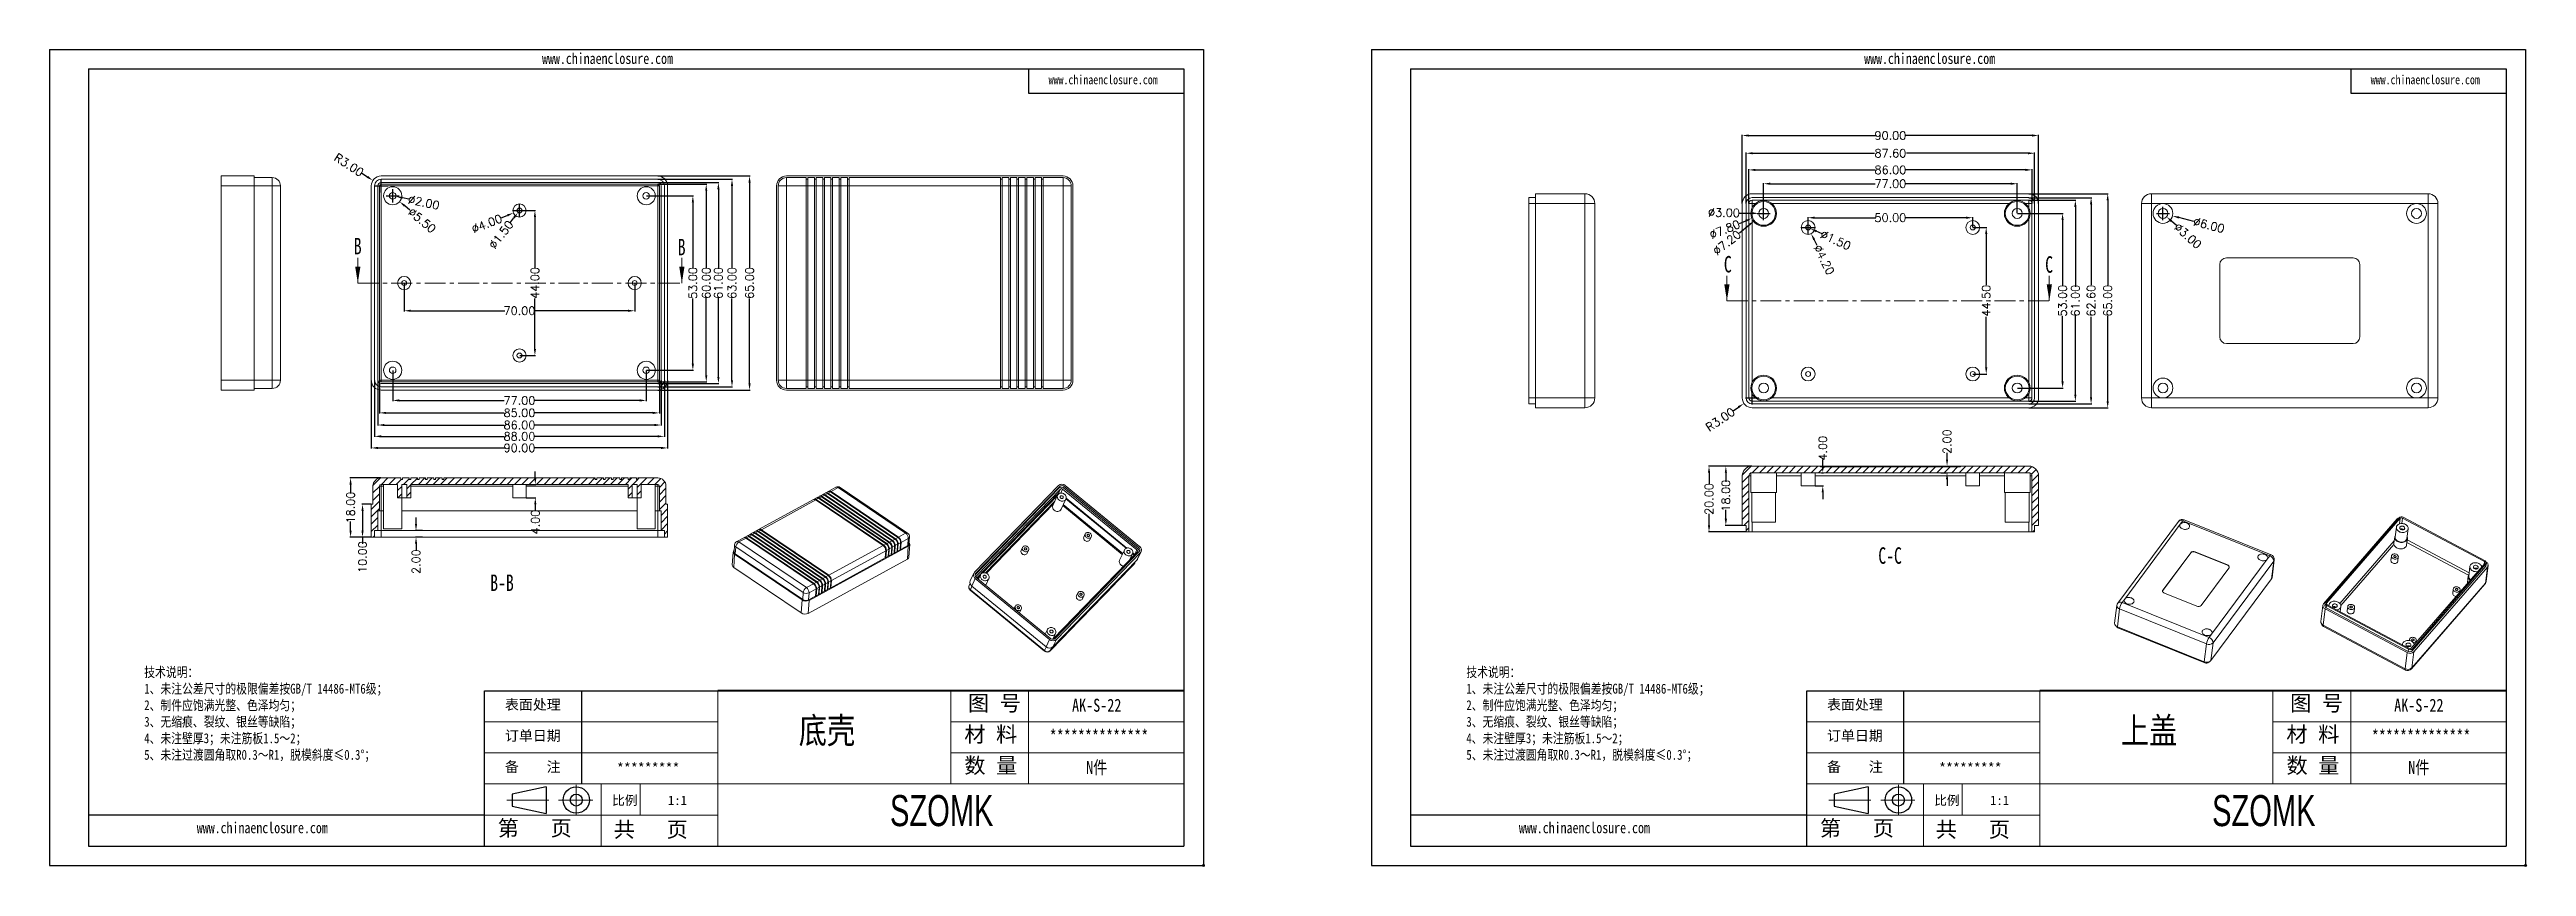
# Model space of a CAD drawing. Header units: inches. Extents: x -1639 to -887, y 346 to 594.
import ezdxf

# ---------------------------------------------------------------- set-up
doc = ezdxf.new("R2010")
doc.units = ezdxf.units.IN
doc.linetypes.add('CENTER', pattern=[10.16, 6.35, -1.27, 1.27, -1.27])
doc.linetypes.add('CENTER2', pattern=[28.575, 19.05, -3.175, 3.175, -3.175])
doc.layers.add('文字', color=81, linetype='Continuous')
for name, color, linetype, lineweight in [('粗实线', 7, 'Continuous', 30), ('细实线', 3, 'Continuous', 9), ('细点划线', 2, 'CENTER2', 9)]:
    doc.layers.add(name, color=color, linetype=linetype, lineweight=lineweight)
doc.styles.add('SLDTEXTSTYLE6', font='TXT', dxfattribs={"width": 0.7})
doc.styles.get("Standard").update_dxf_attribs({"font": 'txt', "bigfont": 'gbcbig.shx'})
doc.styles.add('宋体', font='', dxfattribs={"width": 0.8, "height": 3.5})
doc.styles.add('长仿宋', font='', dxfattribs={"width": 0.7, "height": 4})
doc.styles.get('宋体').set_extended_font_data('SimSun')
doc.styles.get('长仿宋').set_extended_font_data('SimSun')
doc.dimstyles.new('2.5', dxfattribs={"dimtxt": 2.5, "dimasz": 2, "dimexe": 0.18, "dimexo": 0.0625, "dimgap": 0.09, "dimtad": 0, "dimzin": 0, "dimdsep": 46, "dimtxsty": 'Standard', "dimcen": 2, "dimclrd": 3, "dimclre": 3, "dimclrt": 256, "dimadec": 0, "dimazin": 0, "dimtfac": 1, "dimtofl": 0, "dimtmove": 0, "dimatfit": 3, "dimfxl": 0, "dimtolj": 1, "dimtzin": 0, "dimarcsym": 0})

msp = doc.modelspace()

# ---------------------------------------------------------------- texts
at = {"color": 7, "linetype": 'Continuous', "char_height": 5, "attachment_point": 1, "style": 'SLDTEXTSTYLE6'}
for s, insert in [('B', (-1546.442, 536.784)), ('B', (-1448.066, 536.485)), ('C', (-1130.363, 531.283)), ('C', (-1032.782, 531.204)), ('C-C', (-1083.454, 442.823)), ('B-B', (-1505.004, 434.563))]:
    msp.add_mtext(s, dxfattribs=dict(at, insert=insert))
at = {"char_height": 3.10416, "width": 1764.25084, "attachment_point": 1}
for s, insert in [('{\\fSimHei|b0|i0|c134|p49;表面处理}', (-1500.544, 396.611)), ('{\\fSimHei|b0|i0|c134|p49;表面处理}', (-1099.021, 396.611)), ('{\\fSimHei|b0|i0|c134|p49;订单日期}', (-1500.544, 387.172)), ('{\\fSimHei|b0|i0|c134|p49;订单日期}', (-1099.021, 387.172)), ('{\\fSimHei|b0|i0|c134|p49;备    注}', (-1500.544, 377.733)), ('{\\fSimHei|b0|i0|c134|p49;*********}', (-1466.546, 377.333)), ('{\\fSimHei|b0|i0|c134|p49;备    注}', (-1099.021, 377.733)), ('{\\fSimHei|b0|i0|c134|p49;*********}', (-1065.023, 377.333))]:
    msp.add_mtext(s, dxfattribs=dict(at, insert=insert))
at = {"layer": '文字', "color": 0, "attachment_point": 1, "style": '宋体'}
for s, insert, char_height, width in [('www.chinaenclosure.com', (-1489.282, 592.918), 3.32251, 58.37337), ('www.chinaenclosure.com', (-1087.758, 592.918), 3.32251, 58.37337), ('www.chinaenclosure.com', (-1335.439, 586.201), 2.76876, 48.64448), ('www.chinaenclosure.com', (-933.915, 586.201), 2.76876, 48.64448), ('{\\H1.111x;技术说明：\\P1、未注公差尺寸的极限偏差按GB/T 14486-MT6级；\\P2、制件应饱满光整、色泽均匀；\\P3、无缩痕、裂纹、银丝等缺陷；\\P4、未注壁厚3；未注筋板1.5～2；\\P5、未注过渡圆角取R0.3～R1，脱模斜度≤0.3%%D；}', (-1610.097, 406.42), 2.71001, 128.63387), ('{\\H1.111x;技术说明：\\P1、未注公差尺寸的极限偏差按GB/T 14486-MT6级；\\P2、制件应饱满光整、色泽均匀；\\P3、无缩痕、裂纹、银丝等缺陷；\\P4、未注壁厚3；未注筋板1.5～2；\\P5、未注过渡圆角取R0.3～R1，脱模斜度≤0.3%%D；}', (-1208.573, 406.42), 2.71001, 128.63387), ('底壳', (-1411.318, 391.141), 7.8658, 100.5614), ('{\\H1.111x;AK-S-22}', (-1328.312, 396.824), 3.53961, 40.92186), ('上盖', (-1009.795, 391.141), 7.8658, 100.5614), ('{\\H1.111x;AK-S-22}', (-926.789, 396.824), 3.53961, 40.92186), ('{\\H1.111x;**************}', (-1335.121, 387.385), 3.53961, 40.92186), ('{\\H1.111x;**************}', (-933.597, 387.385), 3.53961, 40.92186), ('{\\H1.111x;N件}', (-1324.031, 377.946), 3.53961, 40.92186), ('{\\H1.111x;N件}', (-922.507, 377.946), 3.53961, 40.92186), ('www.chinaenclosure.com', (-1594.125, 359.329), 3.32251, 58.37337), ('www.chinaenclosure.com', (-1192.602, 359.329), 3.32251, 58.37337)]:
    msp.add_mtext(s, dxfattribs=dict(at, insert=insert, char_height=char_height, width=width))
at = {"layer": '粗实线', "char_height": 9.43896, "width": 105.84858, "attachment_point": 1, "style": '长仿宋'}
for insert in [(-1383.605, 367.593), (-982.082, 367.593)]:
    msp.add_mtext('{\\fSTXinwei|b0|i0|c134|p2;SZOMK}', dxfattribs=dict(at, insert=insert))
at = {"layer": '细实线', "color": 7, "attachment_point": 1}
for s, insert, char_height, width in [('{\\fSimSun|b0|i0|c134|p54;图 号}', (-1359.926, 397.856), 4.71948, 23.5974), ('{\\fSimSun|b0|i0|c134|p54;图 号}', (-958.403, 397.856), 4.71948, 23.5974), ('{\\fSimSun|b0|i0|c134|p54;材 料   }', (-1361.045, 388.417), 4.71948, 23.5974), ('{\\fSimSun|b0|i0|c134|p54;材 料   }', (-959.522, 388.417), 4.71948, 23.5974), ('{\\fSimSun|b0|i0|c134|p54;数 量}', (-1361.022, 378.932), 4.71948, 21.3232), ('{\\fSimSun|b0|i0|c134|p54;数 量}', (-959.499, 378.932), 4.71948, 21.3232), ('{\\fSimSun|b0|i0|c134|p54;比例}', (-1468.001, 367.398), 2.83169, 12.43023), ('{\\fSimSun|b0|i0|c134|p54;1:1}', (-1451.04, 367.398), 2.83169, 12.43023), ('{\\fSimSun|b0|i0|c134|p54;比例}', (-1066.478, 367.398), 2.83169, 12.43023), ('{\\fSimSun|b0|i0|c134|p54;1:1}', (-1049.517, 367.398), 2.83169, 12.43023), ('{\\fSimSun|b0|i0|c134|p54;第   页}', (-1502.729, 359.911), 4.71948, 35.39609), ('{\\fSimSun|b0|i0|c134|p54; 共   页}', (-1470.727, 359.51), 4.71948, 35.39609), ('{\\fSimSun|b0|i0|c134|p54;第   页}', (-1101.206, 359.911), 4.71948, 35.39609), ('{\\fSimSun|b0|i0|c134|p54; 共   页}', (-1069.204, 359.51), 4.71948, 35.39609)]:
    msp.add_mtext(s, dxfattribs=dict(at, insert=insert, char_height=char_height, width=width))

# ---------------------------------------------------------------- blocks, each defined once
blk = doc.blocks.new('*D102')
at = {"color": 3, "lineweight": -2, "transparency": 16777216}
for p, q in [((-1534.63, 496.51), (-1534.63, 487.23)), ((-1457.63, 496.51), (-1457.63, 487.23)), ((-1532.63, 487.41), (-1500.81, 487.41)), ((-1459.63, 487.41), (-1491.46, 487.41))]:
    blk.add_line(p, q, dxfattribs=at)
at = {"color": 3, "transparency": 16777216}
for points in [[(-1532.63, 487.75), (-1532.63, 487.08), (-1534.63, 487.41)], [(-1459.63, 487.75), (-1459.63, 487.08), (-1457.63, 487.41)]]:
    blk.add_solid(points, dxfattribs=at)
at = {"layer": 'Defpoints', "color": 0, "transparency": 16777216}
for p in [(-1534.63, 496.57), (-1457.63, 496.57), (-1457.63, 487.41)]:
    blk.add_point(p, dxfattribs=at)
at = {"transparency": 16777216, "insert": (-1496.13, 487.41), "char_height": 2.5, "attachment_point": 5}
blk.add_mtext('\\A1;77.00', dxfattribs=at)
blk = doc.blocks.new('*D103')
at = {"color": 3, "lineweight": -2, "transparency": 16777216}
for p, q in [((-1538.63, 493.51), (-1538.63, 483.46)), ((-1453.63, 493.51), (-1453.63, 483.46)), ((-1536.63, 483.64), (-1500.81, 483.64)), ((-1455.63, 483.64), (-1491.46, 483.64))]:
    blk.add_line(p, q, dxfattribs=at)
at = {"color": 3, "transparency": 16777216}
for points in [[(-1536.63, 483.97), (-1536.63, 483.31), (-1538.63, 483.64)], [(-1455.63, 483.97), (-1455.63, 483.31), (-1453.63, 483.64)]]:
    blk.add_solid(points, dxfattribs=at)
at = {"layer": 'Defpoints', "color": 0, "transparency": 16777216}
for p in [(-1538.63, 493.57), (-1453.63, 493.57), (-1453.63, 483.64)]:
    blk.add_point(p, dxfattribs=at)
at = {"transparency": 16777216, "insert": (-1496.13, 483.64), "char_height": 2.5, "attachment_point": 5}
blk.add_mtext('\\A1;85.00', dxfattribs=at)
blk = doc.blocks.new('*D104')
at = {"color": 3, "lineweight": -2, "transparency": 16777216}
for p, q in [((-1539.13, 493.51), (-1539.13, 479.77)), ((-1453.13, 493.51), (-1453.13, 479.77)), ((-1537.13, 479.95), (-1500.81, 479.95)), ((-1455.13, 479.95), (-1491.46, 479.95))]:
    blk.add_line(p, q, dxfattribs=at)
at = {"color": 3, "transparency": 16777216}
for points in [[(-1537.13, 480.29), (-1537.13, 479.62), (-1539.13, 479.95)], [(-1455.13, 480.29), (-1455.13, 479.62), (-1453.13, 479.95)]]:
    blk.add_solid(points, dxfattribs=at)
at = {"layer": 'Defpoints', "color": 0, "transparency": 16777216}
for p in [(-1539.13, 493.57), (-1453.13, 493.57), (-1539.13, 479.95)]:
    blk.add_point(p, dxfattribs=at)
at = {"transparency": 16777216, "insert": (-1496.13, 479.95), "char_height": 2.5, "attachment_point": 5}
blk.add_mtext('\\A1;86.00', dxfattribs=at)
blk = doc.blocks.new('*D105')
at = {"color": 3, "lineweight": -2, "transparency": 16777216}
for p, q in [((-1540.13, 493.51), (-1540.13, 476.33)), ((-1452.13, 493.51), (-1452.13, 476.33)), ((-1538.13, 476.51), (-1500.81, 476.51)), ((-1454.13, 476.51), (-1491.46, 476.51))]:
    blk.add_line(p, q, dxfattribs=at)
at = {"color": 3, "transparency": 16777216}
for points in [[(-1538.13, 476.84), (-1538.13, 476.18), (-1540.13, 476.51)], [(-1454.13, 476.84), (-1454.13, 476.18), (-1452.13, 476.51)]]:
    blk.add_solid(points, dxfattribs=at)
at = {"layer": 'Defpoints', "color": 0, "transparency": 16777216}
for p in [(-1540.13, 493.57), (-1452.13, 493.57), (-1452.13, 476.51)]:
    blk.add_point(p, dxfattribs=at)
at = {"transparency": 16777216, "insert": (-1496.13, 476.51), "char_height": 2.5, "attachment_point": 5}
blk.add_mtext('\\A1;88.00', dxfattribs=at)
blk = doc.blocks.new('*D106')
at = {"color": 3, "lineweight": -2, "transparency": 16777216}
for p, q in [((-1541.13, 493.51), (-1541.13, 472.82)), ((-1451.13, 493.51), (-1451.13, 472.82)), ((-1539.13, 473), (-1500.6, 473)), ((-1453.13, 473), (-1491.67, 473))]:
    blk.add_line(p, q, dxfattribs=at)
at = {"color": 3, "transparency": 16777216}
for points in [[(-1539.13, 473.33), (-1539.13, 472.66), (-1541.13, 473)], [(-1453.13, 473.33), (-1453.13, 472.66), (-1451.13, 473)]]:
    blk.add_solid(points, dxfattribs=at)
at = {"layer": 'Defpoints', "color": 0, "transparency": 16777216}
for p in [(-1541.13, 493.57), (-1451.13, 493.57), (-1541.13, 473)]:
    blk.add_point(p, dxfattribs=at)
at = {"transparency": 16777216, "insert": (-1496.13, 473), "char_height": 2.5, "attachment_point": 5}
blk.add_mtext('\\A1;90.00', dxfattribs=at)
blk = doc.blocks.new('*D107')
at = {"color": 3, "lineweight": -2, "transparency": 16777216}
for p, q in [((-1454.07, 553.07), (-1439.23, 553.07)), ((-1439.41, 551.07), (-1439.41, 527.54)), ((-1439.41, 495.07), (-1439.41, 518.61)), ((-1454.07, 493.07), (-1439.23, 493.07))]:
    blk.add_line(p, q, dxfattribs=at)
at = {"color": 3, "transparency": 16777216}
for points in [[(-1439.74, 551.07), (-1439.08, 551.07), (-1439.41, 553.07)], [(-1439.74, 495.07), (-1439.08, 495.07), (-1439.41, 493.07)]]:
    blk.add_solid(points, dxfattribs=at)
at = {"layer": 'Defpoints', "color": 0, "transparency": 16777216}
for p in [(-1454.13, 553.07), (-1439.41, 553.07), (-1454.13, 493.07)]:
    blk.add_point(p, dxfattribs=at)
at = {"transparency": 16777216, "insert": (-1439.41, 523.07), "char_height": 2.5, "attachment_point": 5, "rotation": 90}
blk.add_mtext('\\A1;60.00', dxfattribs=at)
blk = doc.blocks.new('*D108')
at = {"color": 3, "lineweight": -2, "transparency": 16777216}
for p, q in [((-1457.57, 549.57), (-1443.29, 549.57)), ((-1443.47, 547.57), (-1443.47, 527.74)), ((-1443.47, 498.57), (-1443.47, 518.4)), ((-1457.57, 496.57), (-1443.29, 496.57))]:
    blk.add_line(p, q, dxfattribs=at)
at = {"color": 3, "transparency": 16777216}
for points in [[(-1443.81, 547.57), (-1443.14, 547.57), (-1443.47, 549.57)], [(-1443.81, 498.57), (-1443.14, 498.57), (-1443.47, 496.57)]]:
    blk.add_solid(points, dxfattribs=at)
at = {"layer": 'Defpoints', "color": 0, "transparency": 16777216}
for p in [(-1457.63, 549.57), (-1443.47, 549.57), (-1457.63, 496.57)]:
    blk.add_point(p, dxfattribs=at)
at = {"transparency": 16777216, "insert": (-1443.47, 523.07), "char_height": 2.5, "attachment_point": 5, "rotation": 90}
blk.add_mtext('\\A1;53.00', dxfattribs=at)
blk = doc.blocks.new('*D109')
at = {"color": 3, "lineweight": -2, "transparency": 16777216}
for p, q in [((-1454.07, 553.57), (-1435.54, 553.57)), ((-1435.72, 551.57), (-1435.72, 527.33)), ((-1435.72, 494.57), (-1435.72, 518.81)), ((-1454.07, 492.57), (-1435.54, 492.57))]:
    blk.add_line(p, q, dxfattribs=at)
at = {"color": 3, "transparency": 16777216}
for points in [[(-1436.05, 551.57), (-1435.38, 551.57), (-1435.72, 553.57)], [(-1436.05, 494.57), (-1435.38, 494.57), (-1435.72, 492.57)]]:
    blk.add_solid(points, dxfattribs=at)
at = {"layer": 'Defpoints', "color": 0, "transparency": 16777216}
for p in [(-1454.13, 553.57), (-1454.13, 492.57), (-1435.72, 492.57)]:
    blk.add_point(p, dxfattribs=at)
at = {"transparency": 16777216, "insert": (-1435.72, 523.07), "char_height": 2.5, "attachment_point": 5, "rotation": 90}
blk.add_mtext('\\A1;61.00', dxfattribs=at)
blk = doc.blocks.new('*D110')
at = {"color": 3, "lineweight": -2, "transparency": 16777216}
for p, q in [((-1454.07, 554.57), (-1431.41, 554.57)), ((-1431.59, 552.57), (-1431.59, 527.74)), ((-1431.59, 493.57), (-1431.59, 518.4)), ((-1454.07, 491.57), (-1431.41, 491.57))]:
    blk.add_line(p, q, dxfattribs=at)
at = {"color": 3, "transparency": 16777216}
for points in [[(-1431.92, 552.57), (-1431.25, 552.57), (-1431.59, 554.57)], [(-1431.92, 493.57), (-1431.25, 493.57), (-1431.59, 491.57)]]:
    blk.add_solid(points, dxfattribs=at)
at = {"layer": 'Defpoints', "color": 0, "transparency": 16777216}
for p in [(-1454.13, 554.57), (-1431.59, 554.57), (-1454.13, 491.57)]:
    blk.add_point(p, dxfattribs=at)
at = {"transparency": 16777216, "insert": (-1431.59, 523.07), "char_height": 2.5, "attachment_point": 5, "rotation": 90}
blk.add_mtext('\\A1;63.00', dxfattribs=at)
blk = doc.blocks.new('*D111')
at = {"color": 3, "lineweight": -2, "transparency": 16777216}
for p, q in [((-1454.07, 555.57), (-1426.07, 555.57)), ((-1426.25, 553.57), (-1426.25, 527.74)), ((-1426.25, 492.57), (-1426.25, 518.4)), ((-1454.07, 490.57), (-1426.07, 490.57))]:
    blk.add_line(p, q, dxfattribs=at)
at = {"color": 3, "transparency": 16777216}
for points in [[(-1426.58, 553.57), (-1425.92, 553.57), (-1426.25, 555.57)], [(-1426.58, 492.57), (-1425.92, 492.57), (-1426.25, 490.57)]]:
    blk.add_solid(points, dxfattribs=at)
at = {"layer": 'Defpoints', "color": 0, "transparency": 16777216}
for p in [(-1454.13, 555.57), (-1426.25, 555.57), (-1454.13, 490.57)]:
    blk.add_point(p, dxfattribs=at)
at = {"transparency": 16777216, "insert": (-1426.25, 523.07), "char_height": 2.5, "attachment_point": 5, "rotation": 90}
blk.add_mtext('\\A1;65.00', dxfattribs=at)
blk = doc.blocks.new('*D112')
at = {"color": 3, "lineweight": -2, "transparency": 16777216}
for p, q in [((-1496.07, 545.07), (-1491.26, 545.07)), ((-1491.44, 543.07), (-1491.44, 527.74)), ((-1491.44, 503.07), (-1491.44, 518.4)), ((-1496.07, 501.07), (-1491.26, 501.07))]:
    blk.add_line(p, q, dxfattribs=at)
at = {"color": 3, "transparency": 16777216}
for points in [[(-1491.77, 543.07), (-1491.11, 543.07), (-1491.44, 545.07)], [(-1491.77, 503.07), (-1491.11, 503.07), (-1491.44, 501.07)]]:
    blk.add_solid(points, dxfattribs=at)
at = {"layer": 'Defpoints', "color": 0, "transparency": 16777216}
for p in [(-1496.13, 545.07), (-1491.44, 545.07), (-1496.13, 501.07)]:
    blk.add_point(p, dxfattribs=at)
at = {"transparency": 16777216, "insert": (-1491.44, 523.07), "char_height": 2.5, "attachment_point": 5, "rotation": 90}
blk.add_mtext('\\A1;44.00', dxfattribs=at)
blk = doc.blocks.new('*D113')
at = {"color": 3, "lineweight": -2, "transparency": 16777216}
for p, q in [((-1531.13, 523.01), (-1531.13, 514.47)), ((-1461.13, 523.01), (-1461.13, 514.47)), ((-1529.13, 514.65), (-1500.6, 514.65)), ((-1463.13, 514.65), (-1491.67, 514.65))]:
    blk.add_line(p, q, dxfattribs=at)
at = {"color": 3, "transparency": 16777216}
for points in [[(-1529.13, 514.98), (-1529.13, 514.31), (-1531.13, 514.65)], [(-1463.13, 514.98), (-1463.13, 514.31), (-1461.13, 514.65)]]:
    blk.add_solid(points, dxfattribs=at)
at = {"layer": 'Defpoints', "color": 0, "transparency": 16777216}
for p in [(-1531.13, 523.07), (-1461.13, 523.07), (-1461.13, 514.65)]:
    blk.add_point(p, dxfattribs=at)
at = {"transparency": 16777216, "insert": (-1496.13, 514.65), "char_height": 2.5, "attachment_point": 5}
blk.add_mtext('\\A1;70.00', dxfattribs=at)
blk = doc.blocks.new('*D114')
at = {"color": 3, "lineweight": -2, "transparency": 16777216}
for p, q in [((-1536.63, 549.57), (-1532.63, 549.57)), ((-1534.63, 547.57), (-1534.63, 551.57)), ((-1529.46, 545.23), (-1530.99, 546.52))]:
    blk.add_line(p, q, dxfattribs=at)
at = {"color": 3, "transparency": 16777216}
blk.add_solid([(-1530.78, 546.77), (-1531.21, 546.26), (-1532.53, 547.8)], dxfattribs=at)
at = {"layer": 'Defpoints', "color": 0, "transparency": 16777216}
for p in [(-1536.74, 551.34), (-1532.53, 547.8)]:
    blk.add_point(p, dxfattribs=at)
at = {"transparency": 16777216, "insert": (-1525.72, 542.1), "char_height": 2.5, "attachment_point": 5, "rotation": 320.03607}
blk.add_mtext('\\A1;∅5.50', dxfattribs=at)
blk = doc.blocks.new('*D115')
at = {"color": 3, "lineweight": -2, "transparency": 16777216}
for p, q in [((-1536.63, 549.57), (-1532.63, 549.57)), ((-1534.63, 547.57), (-1534.63, 551.57)), ((-1529.75, 548.52), (-1531.7, 548.94))]:
    blk.add_line(p, q, dxfattribs=at)
at = {"color": 3, "transparency": 16777216}
blk.add_solid([(-1531.63, 549.27), (-1531.77, 548.61), (-1533.66, 549.36)], dxfattribs=at)
at = {"layer": 'Defpoints', "color": 0, "transparency": 16777216}
for p in [(-1535.61, 549.78), (-1533.66, 549.36)]:
    blk.add_point(p, dxfattribs=at)
at = {"transparency": 16777216, "insert": (-1525.18, 547.54), "char_height": 2.5, "attachment_point": 5, "rotation": 347.87932}
blk.add_mtext('\\A1;∅2.00', dxfattribs=at)
blk = doc.blocks.new('*D116')
at = {"color": 3, "lineweight": -2, "transparency": 16777216}
for p, q in [((-1501.7, 542.84), (-1499.85, 543.58)), ((-1498.13, 545.07), (-1494.13, 545.07)), ((-1496.13, 543.07), (-1496.13, 547.07))]:
    blk.add_line(p, q, dxfattribs=at)
at = {"color": 3, "transparency": 16777216}
blk.add_solid([(-1499.97, 543.89), (-1499.72, 543.27), (-1497.99, 544.33)], dxfattribs=at)
at = {"layer": 'Defpoints', "color": 0, "transparency": 16777216}
for p in [(-1497.99, 544.33), (-1494.28, 545.82)]:
    blk.add_point(p, dxfattribs=at)
at = {"transparency": 16777216, "insert": (-1506.04, 541.09), "char_height": 2.5, "attachment_point": 5, "rotation": 21.87115}
blk.add_mtext('\\A1;∅4.00', dxfattribs=at)
blk = doc.blocks.new('*D117')
at = {"color": 3, "lineweight": -2, "transparency": 16777216}
for p, q in [((-1499.02, 541.29), (-1497.8, 542.88)), ((-1498.13, 545.07), (-1494.13, 545.07)), ((-1496.13, 543.07), (-1496.13, 547.07))]:
    blk.add_line(p, q, dxfattribs=at)
at = {"color": 3, "transparency": 16777216}
blk.add_solid([(-1498.07, 543.09), (-1497.54, 542.68), (-1496.59, 544.47)], dxfattribs=at)
at = {"layer": 'Defpoints', "color": 0, "transparency": 16777216}
for p in [(-1496.59, 544.47), (-1495.68, 545.67)]:
    blk.add_point(p, dxfattribs=at)
at = {"transparency": 16777216, "insert": (-1501.73, 537.75), "char_height": 2.5, "attachment_point": 5, "rotation": 52.64126}
blk.add_mtext('\\A1;∅1.50', dxfattribs=at)
blk = doc.blocks.new('*D118')
at = {"color": 3, "lineweight": -2, "transparency": 16777216}
for p, q in [((-1544, 556.39), (-1542.32, 555.3)), ((-1540.13, 552.57), (-1536.13, 552.57)), ((-1538.13, 550.57), (-1538.13, 554.57))]:
    blk.add_line(p, q, dxfattribs=at)
at = {"color": 3, "transparency": 16777216}
blk.add_solid([(-1542.14, 555.58), (-1542.51, 555.02), (-1540.65, 554.21)], dxfattribs=at)
at = {"layer": 'Defpoints', "color": 0, "transparency": 16777216}
for p in [(-1540.65, 554.21), (-1538.13, 552.57)]:
    blk.add_point(p, dxfattribs=at)
at = {"transparency": 16777216, "insert": (-1547.91, 558.94), "char_height": 2.5, "attachment_point": 5, "rotation": 326.91723}
blk.add_mtext('\\A1;R3.00', dxfattribs=at)
blk = doc.blocks.new('*D119')
at = {"color": 3, "lineweight": -2, "transparency": 16777216}
for p, q in [((-1538.2, 463.89), (-1547.6, 463.89)), ((-1547.42, 461.89), (-1547.42, 459.15)), ((-1541.2, 445.89), (-1547.6, 445.89)), ((-1547.42, 447.89), (-1547.42, 450.63))]:
    blk.add_line(p, q, dxfattribs=at)
at = {"color": 3, "transparency": 16777216}
for points in [[(-1547.76, 461.89), (-1547.09, 461.89), (-1547.42, 463.89)], [(-1547.76, 447.89), (-1547.09, 447.89), (-1547.42, 445.89)]]:
    blk.add_solid(points, dxfattribs=at)
at = {"layer": 'Defpoints', "color": 0, "transparency": 16777216}
for p in [(-1547.42, 463.89), (-1538.13, 463.89), (-1541.13, 445.89)]:
    blk.add_point(p, dxfattribs=at)
at = {"transparency": 16777216, "insert": (-1547.42, 454.89), "char_height": 2.5, "attachment_point": 5, "rotation": 90}
blk.add_mtext('\\A1;18.00', dxfattribs=at)
blk = doc.blocks.new('*D120')
at = {"color": 3, "lineweight": -2, "transparency": 16777216}
for p, q in [((-1541.2, 455.89), (-1543.97, 455.89)), ((-1543.79, 453.89), (-1543.79, 447.89)), ((-1541.2, 445.89), (-1543.97, 445.89)), ((-1543.79, 445.89), (-1543.79, 443.89))]:
    blk.add_line(p, q, dxfattribs=at)
at = {"color": 3, "transparency": 16777216}
for points in [[(-1544.12, 453.89), (-1543.46, 453.89), (-1543.79, 455.89)], [(-1544.12, 447.89), (-1543.46, 447.89), (-1543.79, 445.89)]]:
    blk.add_solid(points, dxfattribs=at)
at = {"layer": 'Defpoints', "color": 0, "transparency": 16777216}
for p in [(-1543.79, 455.89), (-1541.13, 455.89), (-1541.13, 445.89)]:
    blk.add_point(p, dxfattribs=at)
at = {"transparency": 16777216, "insert": (-1543.79, 439.84), "char_height": 2.5, "attachment_point": 5, "rotation": 90}
blk.add_mtext('\\A1;10.00', dxfattribs=at)
blk = doc.blocks.new('*D121')
at = {"color": 3, "lineweight": -2, "transparency": 16777216}
for p, q in [((-1527.55, 449.89), (-1527.55, 451.89)), ((-1525.59, 447.89), (-1527.73, 447.89)), ((-1525.59, 445.89), (-1527.73, 445.89)), ((-1527.55, 443.89), (-1527.55, 441.89))]:
    blk.add_line(p, q, dxfattribs=at)
at = {"color": 3, "transparency": 16777216}
for points in [[(-1527.88, 449.89), (-1527.21, 449.89), (-1527.55, 447.89)], [(-1527.88, 443.89), (-1527.21, 443.89), (-1527.55, 445.89)]]:
    blk.add_solid(points, dxfattribs=at)
at = {"layer": 'Defpoints', "color": 0, "transparency": 16777216}
for p in [(-1527.55, 445.89), (-1525.53, 447.89), (-1525.53, 445.89)]:
    blk.add_point(p, dxfattribs=at)
at = {"transparency": 16777216, "insert": (-1527.55, 438.47), "char_height": 2.5, "attachment_point": 5, "rotation": 90}
blk.add_mtext('\\A1;2.00', dxfattribs=at)
blk = doc.blocks.new('*D122')
at = {"color": 3, "lineweight": -2, "transparency": 16777216}
for p, q in [((-1494.07, 461.89), (-1491.14, 461.89)), ((-1491.32, 463.89), (-1491.32, 465.89)), ((-1494.07, 457.89), (-1491.14, 457.89)), ((-1491.32, 455.89), (-1491.32, 453.89))]:
    blk.add_line(p, q, dxfattribs=at)
at = {"color": 3, "transparency": 16777216}
for points in [[(-1491.65, 463.89), (-1490.99, 463.89), (-1491.32, 461.89)], [(-1491.65, 455.89), (-1490.99, 455.89), (-1491.32, 457.89)]]:
    blk.add_solid(points, dxfattribs=at)
at = {"layer": 'Defpoints', "color": 0, "transparency": 16777216}
for p in [(-1494.13, 461.89), (-1494.13, 457.89), (-1491.32, 457.89)]:
    blk.add_point(p, dxfattribs=at)
at = {"transparency": 16777216, "insert": (-1491.32, 450.47), "char_height": 2.5, "attachment_point": 5, "rotation": 90}
blk.add_mtext('\\A1;4.00', dxfattribs=at)
blk = doc.blocks.new('*D123')
at = {"color": 3, "lineweight": -2, "transparency": 16777216}
for p, q in [((-1104.78, 540.01), (-1104.78, 543.08)), ((-1102.78, 542.9), (-1084.25, 542.9)), ((-1056.78, 542.9), (-1075.32, 542.9)), ((-1054.78, 540.01), (-1054.78, 543.08))]:
    blk.add_line(p, q, dxfattribs=at)
at = {"color": 3, "transparency": 16777216}
for points in [[(-1102.78, 543.23), (-1102.78, 542.57), (-1104.78, 542.9)], [(-1056.78, 543.23), (-1056.78, 542.57), (-1054.78, 542.9)]]:
    blk.add_solid(points, dxfattribs=at)
at = {"layer": 'Defpoints', "color": 0, "transparency": 16777216}
for p in [(-1054.78, 542.9), (-1104.78, 539.94), (-1054.78, 539.94)]:
    blk.add_point(p, dxfattribs=at)
at = {"transparency": 16777216, "insert": (-1079.78, 542.9), "char_height": 2.5, "attachment_point": 5}
blk.add_mtext('\\A1;50.00', dxfattribs=at)
blk = doc.blocks.new('*D124')
at = {"color": 3, "lineweight": -2, "transparency": 16777216}
for p, q in [((-1118.28, 544.26), (-1118.28, 553.4)), ((-1116.28, 553.22), (-1084.46, 553.22)), ((-1043.28, 553.22), (-1075.11, 553.22)), ((-1041.28, 544.26), (-1041.28, 553.4))]:
    blk.add_line(p, q, dxfattribs=at)
at = {"color": 3, "transparency": 16777216}
for points in [[(-1116.28, 553.56), (-1116.28, 552.89), (-1118.28, 553.22)], [(-1043.28, 553.56), (-1043.28, 552.89), (-1041.28, 553.22)]]:
    blk.add_solid(points, dxfattribs=at)
at = {"layer": 'Defpoints', "color": 0, "transparency": 16777216}
for p in [(-1041.28, 553.22), (-1118.28, 544.19), (-1041.28, 544.19)]:
    blk.add_point(p, dxfattribs=at)
at = {"transparency": 16777216, "insert": (-1079.78, 553.22), "char_height": 2.5, "attachment_point": 5}
blk.add_mtext('\\A1;77.00', dxfattribs=at)
blk = doc.blocks.new('*D125')
at = {"color": 3, "lineweight": -2, "transparency": 16777216}
for p, q in [((-1122.78, 547.26), (-1122.78, 557.6)), ((-1120.78, 557.42), (-1084.46, 557.42)), ((-1038.78, 557.42), (-1075.11, 557.42)), ((-1036.78, 547.26), (-1036.78, 557.6))]:
    blk.add_line(p, q, dxfattribs=at)
at = {"color": 3, "transparency": 16777216}
for points in [[(-1120.78, 557.75), (-1120.78, 557.09), (-1122.78, 557.42)], [(-1038.78, 557.75), (-1038.78, 557.09), (-1036.78, 557.42)]]:
    blk.add_solid(points, dxfattribs=at)
at = {"layer": 'Defpoints', "color": 0, "transparency": 16777216}
for p in [(-1036.78, 557.42), (-1122.78, 547.19), (-1036.78, 547.19)]:
    blk.add_point(p, dxfattribs=at)
at = {"transparency": 16777216, "insert": (-1079.78, 557.42), "char_height": 2.5, "attachment_point": 5}
blk.add_mtext('\\A1;86.00', dxfattribs=at)
blk = doc.blocks.new('*D126')
at = {"color": 3, "lineweight": -2, "transparency": 16777216}
for p, q in [((-1123.58, 547.26), (-1123.58, 562.66)), ((-1121.58, 562.48), (-1084.66, 562.48)), ((-1037.98, 562.48), (-1074.9, 562.48)), ((-1035.98, 547.26), (-1035.98, 562.66))]:
    blk.add_line(p, q, dxfattribs=at)
at = {"color": 3, "transparency": 16777216}
for points in [[(-1121.58, 562.81), (-1121.58, 562.15), (-1123.58, 562.48)], [(-1037.98, 562.81), (-1037.98, 562.15), (-1035.98, 562.48)]]:
    blk.add_solid(points, dxfattribs=at)
at = {"layer": 'Defpoints', "color": 0, "transparency": 16777216}
for p in [(-1123.58, 562.48), (-1123.58, 547.19), (-1035.98, 547.19)]:
    blk.add_point(p, dxfattribs=at)
at = {"transparency": 16777216, "insert": (-1079.78, 562.48), "char_height": 2.5, "attachment_point": 5}
blk.add_mtext('\\A1;87.60', dxfattribs=at)
blk = doc.blocks.new('*D127')
at = {"color": 3, "lineweight": -2, "transparency": 16777216}
for p, q in [((-1124.78, 547.26), (-1124.78, 568.04)), ((-1122.78, 567.86), (-1084.25, 567.86)), ((-1036.78, 567.86), (-1075.32, 567.86)), ((-1034.78, 547.26), (-1034.78, 568.04))]:
    blk.add_line(p, q, dxfattribs=at)
at = {"color": 3, "transparency": 16777216}
for points in [[(-1122.78, 568.2), (-1122.78, 567.53), (-1124.78, 567.86)], [(-1036.78, 568.2), (-1036.78, 567.53), (-1034.78, 567.86)]]:
    blk.add_solid(points, dxfattribs=at)
at = {"layer": 'Defpoints', "color": 0, "transparency": 16777216}
for p in [(-1124.78, 567.86), (-1124.78, 547.19), (-1034.78, 547.19)]:
    blk.add_point(p, dxfattribs=at)
at = {"transparency": 16777216, "insert": (-1079.78, 567.86), "char_height": 2.5, "attachment_point": 5}
blk.add_mtext('\\A1;90.00', dxfattribs=at)
blk = doc.blocks.new('*D128')
at = {"color": 3, "lineweight": -2, "transparency": 16777216}
for p, q in [((-1054.72, 539.94), (-1050.51, 539.94)), ((-1050.69, 537.94), (-1050.69, 522.57)), ((-1050.69, 497.44), (-1050.69, 512.81)), ((-1054.72, 495.44), (-1050.51, 495.44))]:
    blk.add_line(p, q, dxfattribs=at)
at = {"color": 3, "transparency": 16777216}
for points in [[(-1051.02, 537.94), (-1050.35, 537.94), (-1050.69, 539.94)], [(-1051.02, 497.44), (-1050.35, 497.44), (-1050.69, 495.44)]]:
    blk.add_solid(points, dxfattribs=at)
at = {"layer": 'Defpoints', "color": 0, "transparency": 16777216}
for p in [(-1054.78, 539.94), (-1050.69, 539.94), (-1054.78, 495.44)]:
    blk.add_point(p, dxfattribs=at)
at = {"transparency": 16777216, "insert": (-1050.69, 517.69), "char_height": 2.5, "attachment_point": 5, "rotation": 90}
blk.add_mtext('\\A1;44.50', dxfattribs=at)
blk = doc.blocks.new('*D129')
at = {"color": 3, "lineweight": -2, "transparency": 16777216}
for p, q in [((-1041.22, 544.19), (-1027.31, 544.19)), ((-1027.49, 542.19), (-1027.49, 522.37)), ((-1027.49, 493.19), (-1027.49, 513.02)), ((-1041.22, 491.19), (-1027.31, 491.19))]:
    blk.add_line(p, q, dxfattribs=at)
at = {"color": 3, "transparency": 16777216}
for points in [[(-1027.83, 542.19), (-1027.16, 542.19), (-1027.49, 544.19)], [(-1027.83, 493.19), (-1027.16, 493.19), (-1027.49, 491.19)]]:
    blk.add_solid(points, dxfattribs=at)
at = {"layer": 'Defpoints', "color": 0, "transparency": 16777216}
for p in [(-1041.28, 544.19), (-1027.49, 544.19), (-1041.28, 491.19)]:
    blk.add_point(p, dxfattribs=at)
at = {"transparency": 16777216, "insert": (-1027.49, 517.69), "char_height": 2.5, "attachment_point": 5, "rotation": 90}
blk.add_mtext('\\A1;53.00', dxfattribs=at)
blk = doc.blocks.new('*D130')
at = {"color": 3, "lineweight": -2, "transparency": 16777216}
for p, q in [((-1037.72, 548.19), (-1023.43, 548.19)), ((-1023.61, 546.19), (-1023.61, 521.95)), ((-1023.61, 489.19), (-1023.61, 513.44)), ((-1037.72, 487.19), (-1023.43, 487.19))]:
    blk.add_line(p, q, dxfattribs=at)
at = {"color": 3, "transparency": 16777216}
for points in [[(-1023.95, 546.19), (-1023.28, 546.19), (-1023.61, 548.19)], [(-1023.95, 489.19), (-1023.28, 489.19), (-1023.61, 487.19)]]:
    blk.add_solid(points, dxfattribs=at)
at = {"layer": 'Defpoints', "color": 0, "transparency": 16777216}
for p in [(-1037.78, 548.19), (-1037.78, 487.19), (-1023.61, 487.19)]:
    blk.add_point(p, dxfattribs=at)
at = {"transparency": 16777216, "insert": (-1023.61, 517.69), "char_height": 2.5, "attachment_point": 5, "rotation": 90}
blk.add_mtext('\\A1;61.00', dxfattribs=at)
blk = doc.blocks.new('*D131')
at = {"color": 3, "lineweight": -2, "transparency": 16777216}
for p, q in [((-1037.72, 548.99), (-1018.65, 548.99)), ((-1018.83, 546.99), (-1018.83, 522.57)), ((-1018.83, 488.39), (-1018.83, 512.81)), ((-1037.72, 486.39), (-1018.65, 486.39))]:
    blk.add_line(p, q, dxfattribs=at)
at = {"color": 3, "transparency": 16777216}
for points in [[(-1019.17, 546.99), (-1018.5, 546.99), (-1018.83, 548.99)], [(-1019.17, 488.39), (-1018.5, 488.39), (-1018.83, 486.39)]]:
    blk.add_solid(points, dxfattribs=at)
at = {"layer": 'Defpoints', "color": 0, "transparency": 16777216}
for p in [(-1037.78, 548.99), (-1018.83, 548.99), (-1037.78, 486.39)]:
    blk.add_point(p, dxfattribs=at)
at = {"transparency": 16777216, "insert": (-1018.83, 517.69), "char_height": 2.5, "attachment_point": 5, "rotation": 90}
blk.add_mtext('\\A1;62.60', dxfattribs=at)
blk = doc.blocks.new('*D132')
at = {"color": 3, "lineweight": -2, "transparency": 16777216}
for p, q in [((-1037.72, 550.19), (-1013.61, 550.19)), ((-1013.79, 548.19), (-1013.79, 522.37)), ((-1013.79, 487.19), (-1013.79, 513.02)), ((-1037.72, 485.19), (-1013.61, 485.19))]:
    blk.add_line(p, q, dxfattribs=at)
at = {"color": 3, "transparency": 16777216}
for points in [[(-1014.13, 548.19), (-1013.46, 548.19), (-1013.79, 550.19)], [(-1014.13, 487.19), (-1013.46, 487.19), (-1013.79, 485.19)]]:
    blk.add_solid(points, dxfattribs=at)
at = {"layer": 'Defpoints', "color": 0, "transparency": 16777216}
for p in [(-1037.78, 550.19), (-1013.79, 550.19), (-1037.78, 485.19)]:
    blk.add_point(p, dxfattribs=at)
at = {"transparency": 16777216, "insert": (-1013.79, 517.69), "char_height": 2.5, "attachment_point": 5, "rotation": 90}
blk.add_mtext('\\A1;65.00', dxfattribs=at)
blk = doc.blocks.new('*D133')
at = {"color": 3, "lineweight": -2, "transparency": 16777216}
for p, q in [((-1104.78, 537.94), (-1104.78, 541.94)), ((-1106.78, 539.94), (-1102.78, 539.94)), ((-1100.46, 537.96), (-1102.28, 538.8))]:
    blk.add_line(p, q, dxfattribs=at)
at = {"color": 3, "transparency": 16777216}
blk.add_solid([(-1102.14, 539.1), (-1102.42, 538.49), (-1104.1, 539.63)], dxfattribs=at)
at = {"layer": 'Defpoints', "color": 0, "transparency": 16777216}
for p in [(-1105.47, 540.26), (-1104.1, 539.63)]:
    blk.add_point(p, dxfattribs=at)
at = {"transparency": 16777216, "insert": (-1096.41, 536.1), "char_height": 2.5, "attachment_point": 5, "rotation": 335.38598}
blk.add_mtext('\\A1;∅1.50', dxfattribs=at)
blk = doc.blocks.new('*D134')
at = {"color": 3, "lineweight": -2, "transparency": 16777216}
for p, q in [((-1104.78, 537.94), (-1104.78, 541.94)), ((-1106.78, 539.94), (-1102.78, 539.94)), ((-1102.07, 534.48), (-1102.96, 536.27))]:
    blk.add_line(p, q, dxfattribs=at)
at = {"color": 3, "transparency": 16777216}
blk.add_solid([(-1102.66, 536.42), (-1103.26, 536.12), (-1103.85, 538.06)], dxfattribs=at)
at = {"layer": 'Defpoints', "color": 0, "transparency": 16777216}
for p in [(-1105.72, 541.82), (-1103.85, 538.06)]:
    blk.add_point(p, dxfattribs=at)
at = {"transparency": 16777216, "insert": (-1099.9, 530.11), "char_height": 2.5, "attachment_point": 5, "rotation": 296.42516}
blk.add_mtext('\\A1;∅4.20', dxfattribs=at)
blk = doc.blocks.new('*D135')
at = {"color": 3, "lineweight": -2, "transparency": 16777216}
for p, q in [((-1125.59, 541.19), (-1123.74, 541.95)), ((-1120.28, 544.19), (-1116.28, 544.19)), ((-1118.28, 542.19), (-1118.28, 546.19))]:
    blk.add_line(p, q, dxfattribs=at)
at = {"color": 3, "transparency": 16777216}
blk.add_solid([(-1123.87, 542.26), (-1123.61, 541.64), (-1121.89, 542.71)], dxfattribs=at)
at = {"layer": 'Defpoints', "color": 0, "transparency": 16777216}
for p in [(-1121.89, 542.71), (-1114.68, 545.68)]:
    blk.add_point(p, dxfattribs=at)
at = {"transparency": 16777216, "insert": (-1130.1, 539.33), "char_height": 2.5, "attachment_point": 5, "rotation": 22.3582}
blk.add_mtext('\\A1;∅7.80', dxfattribs=at)
blk = doc.blocks.new('*D136')
at = {"color": 3, "lineweight": -2, "transparency": 16777216}
for p, q in [((-1120.28, 544.19), (-1116.28, 544.19)), ((-1118.28, 542.19), (-1118.28, 546.19)), ((-1125.64, 538.36), (-1122.67, 540.71))]:
    blk.add_line(p, q, dxfattribs=at)
at = {"color": 3, "transparency": 16777216}
blk.add_solid([(-1122.88, 540.98), (-1122.46, 540.45), (-1121.1, 541.96)], dxfattribs=at)
at = {"layer": 'Defpoints', "color": 0, "transparency": 16777216}
for p in [(-1121.1, 541.96), (-1115.46, 546.43)]:
    blk.add_point(p, dxfattribs=at)
at = {"transparency": 16777216, "insert": (-1129.47, 535.32), "char_height": 2.5, "attachment_point": 5, "rotation": 38.40862}
blk.add_mtext('\\A1;∅7.20', dxfattribs=at)
blk = doc.blocks.new('*D137')
at = {"color": 3, "lineweight": -2, "transparency": 16777216}
for p, q in [((-1125.67, 544.33), (-1121.78, 544.26)), ((-1120.28, 544.19), (-1116.28, 544.19)), ((-1118.28, 542.19), (-1118.28, 546.19))]:
    blk.add_line(p, q, dxfattribs=at)
at = {"color": 3, "transparency": 16777216}
blk.add_solid([(-1121.78, 544.59), (-1121.79, 543.92), (-1119.78, 544.22)], dxfattribs=at)
at = {"layer": 'Defpoints', "color": 0, "transparency": 16777216}
for p in [(-1119.78, 544.22), (-1116.78, 544.17)]:
    blk.add_point(p, dxfattribs=at)
at = {"transparency": 16777216, "insert": (-1130.34, 544.42), "char_height": 2.5, "attachment_point": 5, "rotation": 358.93555}
blk.add_mtext('\\A1;∅3.00', dxfattribs=at)
blk = doc.blocks.new('*D138')
at = {"color": 3, "lineweight": -2, "transparency": 16777216}
for p, q in [((-999.01, 544.19), (-995.01, 544.19)), ((-997.01, 542.19), (-997.01, 546.19)), ((-987.59, 541.8), (-992.17, 542.96))]:
    blk.add_line(p, q, dxfattribs=at)
at = {"color": 3, "transparency": 16777216}
blk.add_solid([(-992.08, 543.28), (-992.25, 542.64), (-994.11, 543.45)], dxfattribs=at)
at = {"layer": 'Defpoints', "color": 0, "transparency": 16777216}
for p in [(-999.92, 544.93), (-994.11, 543.45)]:
    blk.add_point(p, dxfattribs=at)
at = {"transparency": 16777216, "insert": (-983.06, 540.65), "char_height": 2.5, "attachment_point": 5, "rotation": 345.73803}
blk.add_mtext('\\A1;∅6.00', dxfattribs=at)
blk = doc.blocks.new('*D139')
at = {"color": 3, "lineweight": -2, "transparency": 16777216}
for p, q in [((-999.01, 544.19), (-995.01, 544.19)), ((-997.01, 542.19), (-997.01, 546.19)), ((-992.92, 540.52), (-994.41, 541.85))]:
    blk.add_line(p, q, dxfattribs=at)
at = {"color": 3, "transparency": 16777216}
blk.add_solid([(-994.19, 542.1), (-994.63, 541.61), (-995.9, 543.19)], dxfattribs=at)
at = {"layer": 'Defpoints', "color": 0, "transparency": 16777216}
for p in [(-998.13, 545.2), (-995.9, 543.19)]:
    blk.add_point(p, dxfattribs=at)
at = {"transparency": 16777216, "insert": (-989.44, 537.4), "char_height": 2.5, "attachment_point": 5, "rotation": 318.07977}
blk.add_mtext('\\A1;∅3.00', dxfattribs=at)
blk = doc.blocks.new('*D140')
at = {"color": 3, "lineweight": -2, "transparency": 16777216}
for p, q in [((-1121.78, 486.19), (-1121.78, 490.19)), ((-1127.57, 484.26), (-1125.92, 485.38)), ((-1123.78, 488.19), (-1119.78, 488.19))]:
    blk.add_line(p, q, dxfattribs=at)
at = {"color": 3, "transparency": 16777216}
blk.add_solid([(-1126.11, 485.66), (-1125.73, 485.11), (-1124.26, 486.51)], dxfattribs=at)
at = {"layer": 'Defpoints', "color": 0, "transparency": 16777216}
for p in [(-1124.26, 486.51), (-1121.78, 488.19)]:
    blk.add_point(p, dxfattribs=at)
at = {"transparency": 16777216, "insert": (-1131.44, 481.63), "char_height": 2.5, "attachment_point": 5, "rotation": 34.19766}
blk.add_mtext('\\A1;R3.00', dxfattribs=at)
blk = doc.blocks.new('*D141')
at = {"color": 3, "lineweight": -2, "transparency": 16777216}
for p, q in [((-1121.85, 467.48), (-1129.94, 467.48)), ((-1129.76, 465.48), (-1129.76, 462.73)), ((-1129.76, 451.48), (-1129.76, 454.22)), ((-1124.85, 449.48), (-1129.94, 449.48))]:
    blk.add_line(p, q, dxfattribs=at)
at = {"color": 3, "transparency": 16777216}
for points in [[(-1130.09, 465.48), (-1129.42, 465.48), (-1129.76, 467.48)], [(-1130.09, 451.48), (-1129.42, 451.48), (-1129.76, 449.48)]]:
    blk.add_solid(points, dxfattribs=at)
at = {"layer": 'Defpoints', "color": 0, "transparency": 16777216}
for p in [(-1129.76, 467.48), (-1121.78, 467.48), (-1124.78, 449.48)]:
    blk.add_point(p, dxfattribs=at)
at = {"transparency": 16777216, "insert": (-1129.76, 458.48), "char_height": 2.5, "attachment_point": 5, "rotation": 90}
blk.add_mtext('\\A1;18.00', dxfattribs=at)
blk = doc.blocks.new('*D142')
at = {"color": 3, "lineweight": -2, "transparency": 16777216}
for p, q in [((-1121.85, 467.48), (-1135.05, 467.48)), ((-1134.87, 465.48), (-1134.87, 461.94)), ((-1134.87, 449.48), (-1134.87, 453.01)), ((-1123.65, 447.48), (-1135.05, 447.48))]:
    blk.add_line(p, q, dxfattribs=at)
at = {"color": 3, "transparency": 16777216}
for points in [[(-1135.2, 465.48), (-1134.53, 465.48), (-1134.87, 467.48)], [(-1135.2, 449.48), (-1134.53, 449.48), (-1134.87, 447.48)]]:
    blk.add_solid(points, dxfattribs=at)
at = {"layer": 'Defpoints', "color": 0, "transparency": 16777216}
for p in [(-1134.87, 467.48), (-1121.78, 467.48), (-1123.58, 447.48)]:
    blk.add_point(p, dxfattribs=at)
at = {"transparency": 16777216, "insert": (-1134.87, 457.48), "char_height": 2.5, "attachment_point": 5, "rotation": 90}
blk.add_mtext('\\A1;20.00', dxfattribs=at)
blk = doc.blocks.new('*D143')
at = {"color": 3, "lineweight": -2, "transparency": 16777216}
for p, q in [((-1100.32, 467.48), (-1100.32, 469.48)), ((-1102.62, 461.48), (-1100.14, 461.48)), ((-1100.67, 465.48), (-1100.14, 465.48)), ((-1100.32, 459.48), (-1100.32, 457.48))]:
    blk.add_line(p, q, dxfattribs=at)
at = {"color": 3, "transparency": 16777216}
for points in [[(-1100.66, 467.48), (-1099.99, 467.48), (-1100.32, 465.48)], [(-1100.66, 459.48), (-1099.99, 459.48), (-1100.32, 461.48)]]:
    blk.add_solid(points, dxfattribs=at)
at = {"layer": 'Defpoints', "color": 0, "transparency": 16777216}
for p in [(-1102.68, 461.48), (-1100.74, 465.48), (-1100.32, 465.48)]:
    blk.add_point(p, dxfattribs=at)
at = {"transparency": 16777216, "insert": (-1100.32, 472.9), "char_height": 2.5, "attachment_point": 5, "rotation": 90}
blk.add_mtext('\\A1;4.00', dxfattribs=at)
blk = doc.blocks.new('*D144')
at = {"color": 3, "lineweight": -2, "transparency": 16777216}
for p, q in [((-1063.32, 467.48), (-1062.4, 467.48)), ((-1062.58, 469.48), (-1062.58, 471.48)), ((-1064.46, 465.48), (-1062.4, 465.48)), ((-1062.58, 463.48), (-1062.58, 461.48))]:
    blk.add_line(p, q, dxfattribs=at)
at = {"color": 3, "transparency": 16777216}
for points in [[(-1062.91, 469.48), (-1062.25, 469.48), (-1062.58, 467.48)], [(-1062.91, 463.48), (-1062.25, 463.48), (-1062.58, 465.48)]]:
    blk.add_solid(points, dxfattribs=at)
at = {"layer": 'Defpoints', "color": 0, "transparency": 16777216}
for p in [(-1063.39, 467.48), (-1062.58, 467.48), (-1064.52, 465.48)]:
    blk.add_point(p, dxfattribs=at)
at = {"transparency": 16777216, "insert": (-1062.58, 474.9), "char_height": 2.5, "attachment_point": 5, "rotation": 90}
blk.add_mtext('\\A1;2.00', dxfattribs=at)

# ---------------------------------------------------------------- dimensions: what is measured, and where the dimension line sits
for base, p1, p2, picture, middle in [((-1124.783, 567.864), (-1034.783, 547.193), (-1124.783, 547.193), '*D127', (-1079.783, 567.864)), ((-1123.583, 562.48), (-1035.983, 547.193), (-1123.583, 547.193), '*D126', (-1079.783, 562.48)), ((-1036.783, 557.419), (-1122.783, 547.193), (-1036.783, 547.193), '*D125', (-1079.783, 557.419)), ((-1041.283, 553.223), (-1118.283, 544.193), (-1041.283, 544.193), '*D124', (-1079.783, 553.223)), ((-1054.783, 542.9), (-1104.783, 539.943), (-1054.783, 539.943), '*D123', (-1079.783, 542.9)), ((-1461.134, 514.646), (-1531.134, 523.07), (-1461.134, 523.07), '*D113', (-1496.134, 514.646)), ((-1457.634, 487.412), (-1534.634, 496.57), (-1457.634, 496.57), '*D102', (-1496.134, 487.412)), ((-1541.134, 472.996), (-1451.134, 493.57), (-1541.134, 493.57), '*D106', (-1496.134, 472.996)), ((-1452.134, 476.509), (-1540.134, 493.57), (-1452.134, 493.57), '*D105', (-1496.134, 476.509)), ((-1539.134, 479.952), (-1453.134, 493.57), (-1539.134, 493.57), '*D104', (-1496.134, 479.952)), ((-1453.634, 483.64), (-1538.634, 493.57), (-1453.634, 493.57), '*D103', (-1496.134, 483.64))]:
    dim = msp.add_linear_dim(base=base, p1=p1, p2=p2, dimstyle='2.5')
    dim.commit()
    dim.dimension.update_dxf_attribs({"geometry": picture, "text_midpoint": middle})
for center, mpoint, picture, middle in [((-1538.134, 552.57), (-1540.647, 554.208), '*D118', (-1547.915, 558.942)), ((-1121.783, 488.193), (-1124.265, 486.507), '*D140', (-1131.438, 481.632))]:
    dim = msp.add_radius_dim(center=center, mpoint=mpoint, dimstyle='2.5')
    dim.commit()
    dim.dimension.update_dxf_attribs({"geometry": picture, "text_midpoint": middle})
for p1, p2, picture, middle in [((-1536.741, 551.336), (-1532.526, 547.804), '*D114', (-1525.719, 542.099)), ((-1535.611, 549.78), (-1533.656, 549.36), '*D115', (-1525.176, 547.539)), ((-1494.278, 545.815), (-1497.99, 544.325), '*D116', (-1506.039, 541.094)), ((-1495.679, 545.666), (-1496.589, 544.474), '*D117', (-1501.725, 537.746)), ((-1114.676, 545.677), (-1121.89, 542.709), '*D135', (-1130.104, 539.331)), ((-1105.465, 540.255), (-1104.101, 539.631), '*D133', (-1096.406, 536.105)), ((-1105.718, 541.824), (-1103.849, 538.062), '*D134', (-1099.896, 530.109)), ((-998.129, 545.195), (-995.897, 543.191), '*D139', (-989.443, 537.396))]:
    dim = msp.add_diameter_dim_2p(p1=p1, p2=p2, dimstyle='2.5')
    dim.commit()
    dim.dimension.update_dxf_attribs({"geometry": picture, "text_midpoint": middle})
for base, p1, p2, picture, middle in [((-1443.472, 549.57), (-1457.634, 496.57), (-1457.634, 549.57), '*D108', (-1443.472, 523.07)), ((-1426.25, 555.57), (-1454.134, 490.57), (-1454.134, 555.57), '*D111', (-1426.25, 523.07)), ((-1431.586, 554.57), (-1454.134, 491.57), (-1454.134, 554.57), '*D110', (-1431.586, 523.07)), ((-1435.718, 492.57), (-1454.134, 553.57), (-1454.134, 492.57), '*D109', (-1435.718, 523.07)), ((-1439.409, 553.07), (-1454.134, 493.07), (-1454.134, 553.07), '*D107', (-1439.409, 523.07)), ((-1013.795, 550.193), (-1037.783, 485.193), (-1037.783, 550.193), '*D132', (-1013.795, 517.693)), ((-1491.439, 545.07), (-1496.134, 501.07), (-1496.134, 545.07), '*D112', (-1491.439, 523.07)), ((-1027.494, 544.193), (-1041.283, 491.193), (-1041.283, 544.193), '*D129', (-1027.494, 517.693)), ((-1018.833, 548.993), (-1037.783, 486.393), (-1037.783, 548.993), '*D131', (-1018.833, 517.693)), ((-1023.613, 487.193), (-1037.783, 548.193), (-1037.783, 487.193), '*D130', (-1023.613, 517.693)), ((-1050.686, 539.943), (-1054.783, 495.443), (-1054.783, 539.943), '*D128', (-1050.686, 517.693)), ((-1100.323, 465.477), (-1102.683, 461.477), (-1100.735, 465.477), '*D143', (-1100.323, 472.901)), ((-1062.58, 467.477), (-1064.518, 465.477), (-1063.386, 467.477), '*D144', (-1062.58, 474.901)), ((-1134.866, 467.477), (-1123.583, 447.477), (-1121.783, 467.477), '*D142', (-1134.866, 457.477)), ((-1129.758, 467.477), (-1124.783, 449.477), (-1121.783, 467.477), '*D141', (-1129.758, 458.477)), ((-1547.423, 463.889), (-1541.134, 445.889), (-1538.134, 463.889), '*D119', (-1547.423, 454.889)), ((-1491.319, 457.889), (-1494.134, 461.889), (-1494.134, 457.889), '*D122', (-1491.319, 450.466)), ((-1527.546, 445.889), (-1525.531, 447.889), (-1525.531, 445.889), '*D121', (-1527.546, 438.466))]:
    dim = msp.add_linear_dim(base=base, p1=p1, p2=p2, angle=90, dimstyle='2.5')
    dim.commit()
    dim.dimension.update_dxf_attribs({"geometry": picture, "text_midpoint": middle})
for p1, p2, picture, middle in [((-1116.783, 544.165), (-1119.783, 544.221), '*D137', (-1130.341, 544.417)), ((-1115.462, 546.43), (-1121.104, 541.956), '*D136', (-1129.47, 535.324)), ((-999.92, 544.932), (-994.105, 543.454), '*D138', (-983.059, 540.646))]:
    dim = msp.add_diameter_dim_2p(p1=p1, p2=p2, dimstyle='2.5')
    dim.commit()
    dim.dimension.update_dxf_attribs({"geometry": picture, "text_midpoint": middle, "dimtype": 163})
dim = msp.add_linear_dim(base=(-1543.789, 455.889), p1=(-1541.134, 445.889), p2=(-1541.134, 455.889), angle=90, dimstyle='2.5')
dim.commit()
dim.dimension.update_dxf_attribs({"geometry": '*D120', "text_midpoint": (-1543.789, 439.841), "dimtype": 160})

# ---------------------------------------------------------------- hatches: boundary and pattern name
at = {"linetype": 'Continuous', "lineweight": 0}
h = msp.add_hatch(dxfattribs=at)
h.set_pattern_fill('ANSI31', color=4, scale=0.5, style=0)
edge = h.paths.add_edge_path(flags=0)
edge.add_arc((-1121.783, 464.477), 3, 90, 180)
edge.add_line((-1124.783, 464.477), (-1124.783, 449.477))
edge.add_line((-1124.783, 449.477), (-1123.583, 449.477))
edge.add_line((-1123.583, 449.477), (-1123.583, 447.477))
edge.add_line((-1123.583, 447.477), (-1122.783, 447.477))
edge.add_line((-1122.783, 447.477), (-1122.783, 464.477))
edge.add_arc((-1121.783, 464.477), 1, 90, 180, ccw=False)
edge.add_line((-1121.783, 465.477), (-1037.783, 465.477))
edge.add_arc((-1037.783, 464.477), 1, 0, 90, ccw=False)
edge.add_line((-1036.783, 464.477), (-1036.783, 447.477))
edge.add_line((-1036.783, 447.477), (-1035.983, 447.477))
edge.add_line((-1035.983, 447.477), (-1035.983, 449.477))
edge.add_line((-1035.983, 449.477), (-1034.783, 449.477))
edge.add_line((-1034.783, 449.477), (-1034.783, 464.477))
edge.add_arc((-1037.783, 464.477), 3, 0, 90)
edge.add_line((-1037.783, 467.477), (-1058.533, 467.477))
edge.add_line((-1058.533, 467.477), (-1058.533, 467.277))
edge.add_line((-1058.533, 467.277), (-1101.033, 467.277))
edge.add_line((-1101.033, 467.277), (-1101.033, 467.477))
edge.add_line((-1101.033, 467.477), (-1121.783, 467.477))
h = msp.add_hatch(dxfattribs=at)
h.set_pattern_fill('ANSI31', color=4, scale=0.5, style=0)
h.set_pattern_definition([(45, (-457.0966, -372.1832), (-1.122532, 1.122532), [])])
edge = h.paths.add_edge_path(flags=0)
edge.add_line((-1454.134, 463.889), (-1460.134, 463.889))
edge.add_line((-1460.134, 463.889), (-1460.134, 463.389))
edge.add_line((-1460.134, 463.389), (-1460.634, 463.389))
edge.add_line((-1460.634, 463.389), (-1460.634, 463.889))
edge.add_line((-1460.634, 463.889), (-1462.634, 463.889))
edge.add_line((-1462.634, 463.889), (-1462.634, 463.389))
edge.add_line((-1462.634, 463.389), (-1463.134, 463.389))
edge.add_line((-1463.134, 463.389), (-1463.134, 463.889))
edge.add_line((-1463.134, 463.889), (-1465.134, 463.889))
edge.add_line((-1465.134, 463.889), (-1465.134, 463.389))
edge.add_line((-1465.134, 463.389), (-1465.634, 463.389))
edge.add_line((-1465.634, 463.389), (-1465.634, 463.889))
edge.add_line((-1465.634, 463.889), (-1467.634, 463.889))
edge.add_line((-1467.634, 463.889), (-1467.634, 463.389))
edge.add_line((-1467.634, 463.389), (-1468.134, 463.389))
edge.add_line((-1468.134, 463.389), (-1468.134, 463.889))
edge.add_line((-1468.134, 463.889), (-1470.134, 463.889))
edge.add_line((-1470.134, 463.889), (-1470.134, 463.389))
edge.add_line((-1470.134, 463.389), (-1470.634, 463.389))
edge.add_line((-1470.634, 463.389), (-1470.634, 463.889))
edge.add_line((-1470.634, 463.889), (-1472.634, 463.889))
edge.add_line((-1472.634, 463.889), (-1472.634, 463.389))
edge.add_line((-1472.634, 463.389), (-1473.134, 463.389))
edge.add_line((-1473.134, 463.389), (-1473.134, 463.889))
edge.add_line((-1473.134, 463.889), (-1519.134, 463.889))
edge.add_line((-1519.134, 463.889), (-1519.134, 463.389))
edge.add_line((-1519.134, 463.389), (-1519.634, 463.389))
edge.add_line((-1519.634, 463.389), (-1519.634, 463.889))
edge.add_line((-1519.634, 463.889), (-1521.634, 463.889))
edge.add_line((-1521.634, 463.889), (-1521.634, 463.389))
edge.add_line((-1521.634, 463.389), (-1522.134, 463.389))
edge.add_line((-1522.134, 463.389), (-1522.134, 463.889))
edge.add_line((-1522.134, 463.889), (-1524.134, 463.889))
edge.add_line((-1524.134, 463.889), (-1524.134, 463.389))
edge.add_line((-1524.134, 463.389), (-1524.634, 463.389))
edge.add_line((-1524.634, 463.389), (-1524.634, 463.889))
edge.add_line((-1524.634, 463.889), (-1526.634, 463.889))
edge.add_line((-1526.634, 463.889), (-1526.634, 463.389))
edge.add_line((-1526.634, 463.389), (-1527.134, 463.389))
edge.add_line((-1527.134, 463.389), (-1527.134, 463.889))
edge.add_line((-1527.134, 463.889), (-1529.134, 463.889))
edge.add_line((-1529.134, 463.889), (-1529.134, 463.389))
edge.add_line((-1529.134, 463.389), (-1529.634, 463.389))
edge.add_line((-1529.634, 463.389), (-1529.634, 463.889))
edge.add_line((-1529.634, 463.889), (-1531.634, 463.889))
edge.add_line((-1531.634, 463.889), (-1531.634, 463.389))
edge.add_line((-1531.634, 463.389), (-1532.134, 463.389))
edge.add_line((-1532.134, 463.389), (-1532.134, 463.889))
edge.add_line((-1532.134, 463.889), (-1538.134, 463.889))
edge.add_arc((-1538.134, 461.389), 2.5, 90, 180)
edge.add_line((-1540.634, 461.389), (-1540.634, 455.889))
edge.add_line((-1540.634, 455.889), (-1541.134, 455.889))
edge.add_line((-1541.134, 455.889), (-1541.134, 445.889))
edge.add_line((-1541.134, 445.889), (-1540.134, 445.889))
edge.add_line((-1540.134, 445.889), (-1540.134, 447.889))
edge.add_line((-1540.134, 447.889), (-1539.134, 447.889))
edge.add_line((-1539.134, 447.889), (-1539.134, 453.889))
edge.add_line((-1539.134, 453.889), (-1538.634, 453.889))
edge.add_line((-1538.634, 453.889), (-1538.634, 461.389))
edge.add_arc((-1538.134, 461.389), 0.5, 90, 180, ccw=False)
edge.add_line((-1538.134, 461.889), (-1533.134, 461.889))
edge.add_line((-1533.134, 461.889), (-1533.134, 457.889))
edge.add_line((-1533.134, 457.889), (-1531.884, 457.889))
edge.add_line((-1531.884, 457.889), (-1531.884, 461.889))
edge.add_line((-1531.884, 461.889), (-1530.384, 461.889))
edge.add_line((-1530.384, 461.889), (-1530.384, 457.889))
edge.add_line((-1530.384, 457.889), (-1529.134, 457.889))
edge.add_line((-1529.134, 457.889), (-1529.134, 461.889))
edge.add_line((-1529.134, 461.889), (-1463.134, 461.889))
edge.add_line((-1463.134, 461.889), (-1463.134, 457.889))
edge.add_line((-1463.134, 457.889), (-1461.884, 457.889))
edge.add_line((-1461.884, 457.889), (-1461.884, 461.889))
edge.add_line((-1461.884, 461.889), (-1460.384, 461.889))
edge.add_line((-1460.384, 461.889), (-1460.384, 457.889))
edge.add_line((-1460.384, 457.889), (-1459.134, 457.889))
edge.add_line((-1459.134, 457.889), (-1459.134, 461.889))
edge.add_line((-1459.134, 461.889), (-1454.134, 461.889))
edge.add_arc((-1454.134, 461.389), 0.5, 0, 90, ccw=False)
edge.add_line((-1453.634, 461.389), (-1453.634, 453.889))
edge.add_line((-1453.634, 453.889), (-1453.134, 453.889))
edge.add_line((-1453.134, 453.889), (-1453.134, 447.889))
edge.add_line((-1453.134, 447.889), (-1452.134, 447.889))
edge.add_line((-1452.134, 447.889), (-1452.134, 445.889))
edge.add_line((-1452.134, 445.889), (-1451.134, 445.889))
edge.add_line((-1451.134, 445.889), (-1451.134, 455.889))
edge.add_line((-1451.134, 455.889), (-1451.634, 455.889))
edge.add_line((-1451.634, 455.889), (-1451.634, 461.389))
edge.add_arc((-1454.134, 461.389), 2.5, 0, 90)

# ---------------------------------------------------------------- linework, layer by layer
for p, q in [((-1638.846, 593.968), (-1288.425, 593.968)), ((-1638.846, 593.968), (-1638.846, 346.195)), ((-1627.047, 588.068), (-1294.324, 588.068)), ((-1627.047, 588.068), (-1627.047, 352.094)), ((-1341.519, 588.068), (-1341.519, 580.694)), ((-1294.324, 588.068), (-1294.324, 352.094)), ((-1288.425, 593.968), (-1288.425, 346.195)), ((-1237.323, 593.968), (-886.901, 593.968)), ((-1237.323, 593.968), (-1237.323, 346.195)), ((-1225.524, 588.068), (-892.801, 588.068)), ((-1225.524, 588.068), (-1225.524, 352.094)), ((-939.996, 588.068), (-939.996, 580.694)), ((-892.801, 588.068), (-892.801, 352.094)), ((-886.901, 593.968), (-886.901, 346.195)), ((-1341.519, 580.694), (-1294.324, 580.694)), ((-939.996, 580.694), (-892.801, 580.694)), ((-1506.7, 352.094), (-1506.7, 399.289)), ((-1506.7, 399.289), (-1435.908, 399.289)), ((-1477.204, 370.972), (-1477.204, 399.289)), ((-1105.177, 352.094), (-1105.177, 399.289)), ((-1105.177, 399.289), (-1034.385, 399.289)), ((-1075.681, 370.972), (-1075.681, 399.289)), ((-1506.7, 361.533), (-1627.047, 361.533)), ((-1105.177, 361.533), (-1225.524, 361.533)), ((-1638.846, 346.195), (-1288.425, 346.195)), ((-1627.047, 352.094), (-1294.324, 352.094)), ((-1237.323, 346.195), (-886.901, 346.195)), ((-1225.524, 352.094), (-892.801, 352.094))]:
    msp.add_line(p, q)
at = {"color": 7, "linetype": 'Continuous', "lineweight": 15}
for p, q in [((-1586.705, 555.57), (-1576.705, 555.57)), ((-1586.705, 552.57), (-1586.705, 555.57)), ((-1586.705, 493.57), (-1586.705, 552.57)), ((-1576.705, 552.57), (-1586.705, 552.57)), ((-1576.705, 555.57), (-1576.705, 552.57)), ((-1576.705, 555.07), (-1571.205, 555.07)), ((-1576.705, 552.57), (-1576.705, 493.57)), ((-1571.205, 552.57), (-1576.705, 552.57)), ((-1571.205, 555.07), (-1571.205, 552.57)), ((-1568.705, 552.57), (-1571.205, 552.57)), ((-1571.205, 493.57), (-1571.205, 552.57)), ((-1568.705, 552.57), (-1568.705, 493.57)), ((-1541.134, 552.57), (-1541.134, 493.57)), ((-1540.134, 552.57), (-1540.134, 493.57)), ((-1539.134, 552.57), (-1539.134, 493.57)), ((-1538.634, 493.57), (-1538.634, 552.57)), ((-1538.634, 552.57), (-1538.134, 552.57)), ((-1454.134, 555.57), (-1538.134, 555.57)), ((-1454.134, 554.57), (-1538.134, 554.57)), ((-1454.134, 553.57), (-1538.134, 553.57)), ((-1538.134, 553.07), (-1454.134, 553.07)), ((-1538.134, 553.07), (-1538.134, 552.57)), ((-1538.134, 552.57), (-1454.134, 552.57)), ((-1538.134, 493.57), (-1538.134, 552.57)), ((-1454.134, 552.57), (-1454.134, 553.07)), ((-1454.134, 552.57), (-1454.134, 493.57)), ((-1454.134, 552.57), (-1453.634, 552.57)), ((-1453.634, 552.57), (-1453.634, 493.57)), ((-1453.134, 493.57), (-1453.134, 552.57)), ((-1452.134, 493.57), (-1452.134, 552.57)), ((-1451.134, 493.57), (-1451.134, 552.57)), ((-1418.042, 552.57), (-1418.042, 493.57)), ((-1417.542, 493.57), (-1417.542, 552.57)), ((-1415.042, 552.57), (-1417.542, 552.57)), ((-1331.042, 555.57), (-1415.042, 555.57)), ((-1415.042, 552.57), (-1415.042, 555.07)), ((-1415.042, 555.07), (-1409.042, 555.07)), ((-1415.042, 552.57), (-1415.042, 493.57)), ((-1409.042, 552.57), (-1415.042, 552.57)), ((-1409.042, 552.57), (-1409.042, 555.07)), ((-1409.042, 554.57), (-1408.542, 554.57)), ((-1409.042, 493.57), (-1409.042, 552.57)), ((-1409.042, 552.57), (-1408.542, 552.57)), ((-1408.542, 552.57), (-1408.542, 555.07)), ((-1408.542, 555.07), (-1406.542, 555.07)), ((-1408.542, 493.57), (-1408.542, 552.57)), ((-1406.542, 552.57), (-1408.542, 552.57)), ((-1406.542, 552.57), (-1406.542, 555.07)), ((-1406.542, 554.57), (-1406.042, 554.57)), ((-1406.542, 493.57), (-1406.542, 552.57)), ((-1406.542, 552.57), (-1406.042, 552.57)), ((-1406.042, 552.57), (-1406.042, 555.07)), ((-1406.042, 555.07), (-1404.042, 555.07)), ((-1406.042, 493.57), (-1406.042, 552.57)), ((-1404.042, 552.57), (-1406.042, 552.57)), ((-1404.042, 552.57), (-1404.042, 555.07)), ((-1404.042, 554.57), (-1403.542, 554.57)), ((-1404.042, 493.57), (-1404.042, 552.57)), ((-1404.042, 552.57), (-1403.542, 552.57)), ((-1403.542, 555.07), (-1401.542, 555.07)), ((-1403.542, 552.57), (-1403.542, 555.07)), ((-1401.542, 552.57), (-1403.542, 552.57)), ((-1403.542, 493.57), (-1403.542, 552.57)), ((-1401.542, 552.57), (-1401.542, 555.07)), ((-1401.542, 554.57), (-1401.042, 554.57)), ((-1401.542, 493.57), (-1401.542, 552.57)), ((-1401.542, 552.57), (-1401.042, 552.57)), ((-1401.042, 552.57), (-1401.042, 555.07)), ((-1401.042, 555.07), (-1399.042, 555.07)), ((-1399.042, 552.57), (-1401.042, 552.57)), ((-1401.042, 493.57), (-1401.042, 552.57)), ((-1399.042, 552.57), (-1399.042, 555.07)), ((-1399.042, 554.57), (-1398.542, 554.57)), ((-1399.042, 493.57), (-1399.042, 552.57)), ((-1399.042, 552.57), (-1398.542, 552.57)), ((-1398.542, 555.07), (-1396.542, 555.07)), ((-1398.542, 552.57), (-1398.542, 555.07)), ((-1396.542, 552.57), (-1398.542, 552.57)), ((-1398.542, 493.57), (-1398.542, 552.57)), ((-1396.542, 552.57), (-1396.542, 555.07)), ((-1396.542, 554.57), (-1396.042, 554.57)), ((-1396.542, 493.57), (-1396.542, 552.57)), ((-1396.542, 552.57), (-1396.042, 552.57)), ((-1396.042, 552.57), (-1396.042, 555.07)), ((-1396.042, 555.07), (-1350.042, 555.07)), ((-1396.042, 493.57), (-1396.042, 552.57)), ((-1350.042, 552.57), (-1396.042, 552.57)), ((-1350.042, 552.57), (-1350.042, 555.07)), ((-1349.542, 554.57), (-1350.042, 554.57)), ((-1350.042, 493.57), (-1350.042, 552.57)), ((-1349.542, 552.57), (-1350.042, 552.57)), ((-1349.542, 552.57), (-1349.542, 555.07)), ((-1349.542, 555.07), (-1347.542, 555.07)), ((-1349.542, 493.57), (-1349.542, 552.57)), ((-1347.542, 552.57), (-1349.542, 552.57)), ((-1347.542, 552.57), (-1347.542, 555.07)), ((-1347.042, 554.57), (-1347.542, 554.57)), ((-1347.542, 493.57), (-1347.542, 552.57)), ((-1347.042, 552.57), (-1347.542, 552.57)), ((-1347.042, 552.57), (-1347.042, 555.07)), ((-1347.042, 555.07), (-1345.042, 555.07)), ((-1347.042, 493.57), (-1347.042, 552.57)), ((-1345.042, 552.57), (-1347.042, 552.57)), ((-1345.042, 552.57), (-1345.042, 555.07)), ((-1344.542, 554.57), (-1345.042, 554.57)), ((-1345.042, 493.57), (-1345.042, 552.57)), ((-1344.542, 552.57), (-1345.042, 552.57)), ((-1344.542, 552.57), (-1344.542, 555.07)), ((-1344.542, 555.07), (-1342.542, 555.07)), ((-1344.542, 493.57), (-1344.542, 552.57)), ((-1342.542, 552.57), (-1344.542, 552.57)), ((-1342.542, 552.57), (-1342.542, 555.07)), ((-1342.042, 554.57), (-1342.542, 554.57)), ((-1342.542, 493.57), (-1342.542, 552.57)), ((-1342.042, 552.57), (-1342.542, 552.57)), ((-1342.042, 552.57), (-1342.042, 555.07)), ((-1342.042, 555.07), (-1340.042, 555.07)), ((-1342.042, 493.57), (-1342.042, 552.57)), ((-1340.042, 552.57), (-1342.042, 552.57)), ((-1340.042, 552.57), (-1340.042, 555.07)), ((-1339.542, 554.57), (-1340.042, 554.57)), ((-1340.042, 493.57), (-1340.042, 552.57)), ((-1339.542, 552.57), (-1340.042, 552.57)), ((-1339.542, 552.57), (-1339.542, 555.07)), ((-1339.542, 555.07), (-1337.542, 555.07)), ((-1339.542, 493.57), (-1339.542, 552.57)), ((-1337.542, 552.57), (-1339.542, 552.57)), ((-1337.542, 552.57), (-1337.542, 555.07)), ((-1337.042, 554.57), (-1337.542, 554.57)), ((-1337.542, 493.57), (-1337.542, 552.57)), ((-1337.042, 552.57), (-1337.542, 552.57)), ((-1337.042, 555.07), (-1331.042, 555.07)), ((-1337.042, 552.57), (-1337.042, 555.07)), ((-1331.042, 552.57), (-1337.042, 552.57)), ((-1337.042, 493.57), (-1337.042, 552.57)), ((-1331.042, 555.07), (-1331.042, 552.57)), ((-1328.542, 552.57), (-1331.042, 552.57)), ((-1331.042, 493.57), (-1331.042, 552.57)), ((-1328.542, 552.57), (-1328.542, 493.57)), ((-1328.042, 493.57), (-1328.042, 552.57)), ((-1187.547, 547.193), (-1187.547, 550.193)), ((-1187.547, 550.193), (-1172.547, 550.193)), ((-1172.547, 550.193), (-1172.547, 547.193)), ((-1037.783, 550.193), (-1121.783, 550.193)), ((-1000.513, 547.193), (-1000.513, 550.193)), ((-1000.513, 550.193), (-916.513, 550.193)), ((-916.513, 550.193), (-916.513, 547.193)), ((-1187.547, 548.993), (-1189.547, 548.993)), ((-1189.547, 547.193), (-1189.547, 548.993)), ((-1187.547, 547.193), (-1189.547, 547.193)), ((-1189.547, 488.193), (-1189.547, 547.193)), ((-1172.547, 547.193), (-1187.547, 547.193)), ((-1187.547, 488.193), (-1187.547, 547.193)), ((-1172.547, 488.193), (-1172.547, 547.193)), ((-1169.547, 547.193), (-1172.547, 547.193)), ((-1169.547, 547.193), (-1169.547, 488.193)), ((-1124.783, 547.193), (-1124.783, 488.193)), ((-1123.583, 547.193), (-1123.583, 488.193)), ((-1122.783, 488.193), (-1122.783, 547.193)), ((-1122.783, 547.193), (-1121.783, 547.193)), ((-1037.783, 548.993), (-1121.783, 548.993)), ((-1121.783, 548.193), (-1037.783, 548.193)), ((-1121.783, 548.193), (-1121.783, 547.193)), ((-1121.783, 547.193), (-1120.775, 547.193)), ((-1121.783, 545.913), (-1121.783, 547.193)), ((-1121.783, 492.913), (-1121.783, 542.473)), ((-1115.791, 547.193), (-1043.775, 547.193)), ((-1038.791, 547.193), (-1037.783, 547.193)), ((-1037.783, 547.193), (-1037.783, 548.193)), ((-1037.783, 547.193), (-1036.783, 547.193)), ((-1037.783, 547.193), (-1037.783, 545.913)), ((-1037.783, 542.473), (-1037.783, 492.913)), ((-1036.783, 547.193), (-1036.783, 488.193)), ((-1035.983, 488.193), (-1035.983, 547.193)), ((-1034.783, 488.193), (-1034.783, 547.193)), ((-1000.513, 547.193), (-1003.513, 547.193)), ((-1003.513, 488.193), (-1003.513, 547.193)), ((-997.013, 547.193), (-1000.513, 547.193)), ((-1000.513, 547.193), (-1000.513, 488.193)), ((-920.013, 547.193), (-997.013, 547.193)), ((-916.513, 547.193), (-920.013, 547.193)), ((-913.513, 547.193), (-916.513, 547.193)), ((-916.513, 488.193), (-916.513, 547.193)), ((-913.513, 547.193), (-913.513, 488.193)), ((-979.763, 528.693), (-979.763, 506.693)), ((-939.263, 530.693), (-977.763, 530.693)), ((-937.263, 506.693), (-937.263, 528.693)), ((-977.763, 504.693), (-939.263, 504.693)), ((-1586.705, 493.57), (-1576.705, 493.57)), ((-1586.705, 490.57), (-1586.705, 493.57)), ((-1576.705, 490.57), (-1586.705, 490.57)), ((-1576.705, 493.57), (-1576.705, 490.57)), ((-1576.705, 493.57), (-1571.205, 493.57)), ((-1571.205, 491.07), (-1576.705, 491.07)), ((-1571.205, 493.57), (-1571.205, 491.07)), ((-1568.705, 493.57), (-1571.205, 493.57)), ((-1538.634, 493.57), (-1538.134, 493.57)), ((-1538.134, 493.07), (-1538.134, 493.57)), ((-1454.134, 493.57), (-1538.134, 493.57)), ((-1454.134, 493.07), (-1538.134, 493.07)), ((-1538.134, 492.57), (-1454.134, 492.57)), ((-1538.134, 491.57), (-1454.134, 491.57)), ((-1538.134, 490.57), (-1454.134, 490.57)), ((-1454.134, 493.57), (-1453.634, 493.57)), ((-1454.134, 493.57), (-1454.134, 493.07)), ((-1415.042, 493.57), (-1417.542, 493.57)), ((-1415.042, 493.57), (-1409.042, 493.57)), ((-1415.042, 493.57), (-1415.042, 491.07)), ((-1409.042, 491.07), (-1415.042, 491.07)), ((-1415.042, 490.57), (-1331.042, 490.57)), ((-1409.042, 491.07), (-1409.042, 493.57)), ((-1409.042, 493.57), (-1408.542, 493.57)), ((-1409.042, 491.57), (-1408.542, 491.57)), ((-1408.542, 491.07), (-1408.542, 493.57)), ((-1408.542, 493.57), (-1406.542, 493.57)), ((-1406.542, 491.07), (-1408.542, 491.07)), ((-1406.542, 491.07), (-1406.542, 493.57)), ((-1406.542, 493.57), (-1406.042, 493.57)), ((-1406.542, 491.57), (-1406.042, 491.57)), ((-1406.042, 493.57), (-1404.042, 493.57)), ((-1406.042, 491.07), (-1406.042, 493.57)), ((-1404.042, 491.07), (-1406.042, 491.07)), ((-1404.042, 491.07), (-1404.042, 493.57)), ((-1404.042, 493.57), (-1403.542, 493.57)), ((-1404.042, 491.57), (-1403.542, 491.57)), ((-1403.542, 493.57), (-1401.542, 493.57)), ((-1403.542, 491.07), (-1403.542, 493.57)), ((-1401.542, 491.07), (-1403.542, 491.07)), ((-1401.542, 491.07), (-1401.542, 493.57)), ((-1401.542, 493.57), (-1401.042, 493.57)), ((-1401.542, 491.57), (-1401.042, 491.57)), ((-1401.042, 491.07), (-1401.042, 493.57)), ((-1401.042, 493.57), (-1399.042, 493.57)), ((-1399.042, 491.07), (-1401.042, 491.07)), ((-1399.042, 491.07), (-1399.042, 493.57)), ((-1399.042, 493.57), (-1398.542, 493.57)), ((-1399.042, 491.57), (-1398.542, 491.57)), ((-1398.542, 493.57), (-1396.542, 493.57)), ((-1398.542, 491.07), (-1398.542, 493.57)), ((-1396.542, 491.07), (-1398.542, 491.07)), ((-1396.542, 491.07), (-1396.542, 493.57)), ((-1396.542, 493.57), (-1396.042, 493.57)), ((-1396.542, 491.57), (-1396.042, 491.57)), ((-1396.042, 493.57), (-1350.042, 493.57)), ((-1396.042, 491.07), (-1396.042, 493.57)), ((-1350.042, 491.07), (-1396.042, 491.07)), ((-1350.042, 491.07), (-1350.042, 493.57)), ((-1349.542, 493.57), (-1350.042, 493.57)), ((-1349.542, 491.57), (-1350.042, 491.57)), ((-1349.542, 493.57), (-1347.542, 493.57)), ((-1349.542, 491.07), (-1349.542, 493.57)), ((-1347.542, 491.07), (-1349.542, 491.07)), ((-1347.542, 491.07), (-1347.542, 493.57)), ((-1347.042, 493.57), (-1347.542, 493.57)), ((-1347.042, 491.57), (-1347.542, 491.57)), ((-1347.042, 493.57), (-1345.042, 493.57)), ((-1347.042, 491.07), (-1347.042, 493.57)), ((-1345.042, 491.07), (-1347.042, 491.07)), ((-1345.042, 491.07), (-1345.042, 493.57)), ((-1344.542, 493.57), (-1345.042, 493.57)), ((-1344.542, 491.57), (-1345.042, 491.57)), ((-1344.542, 493.57), (-1342.542, 493.57)), ((-1344.542, 491.07), (-1344.542, 493.57)), ((-1342.542, 491.07), (-1344.542, 491.07)), ((-1342.542, 491.07), (-1342.542, 493.57)), ((-1342.042, 493.57), (-1342.542, 493.57)), ((-1342.042, 491.57), (-1342.542, 491.57)), ((-1342.042, 493.57), (-1340.042, 493.57)), ((-1342.042, 491.07), (-1342.042, 493.57)), ((-1340.042, 491.07), (-1342.042, 491.07)), ((-1340.042, 491.07), (-1340.042, 493.57)), ((-1339.542, 493.57), (-1340.042, 493.57)), ((-1339.542, 491.57), (-1340.042, 491.57)), ((-1339.542, 493.57), (-1337.542, 493.57)), ((-1339.542, 491.07), (-1339.542, 493.57)), ((-1337.542, 491.07), (-1339.542, 491.07)), ((-1337.542, 491.07), (-1337.542, 493.57)), ((-1337.042, 493.57), (-1337.542, 493.57)), ((-1337.042, 491.57), (-1337.542, 491.57)), ((-1337.042, 493.57), (-1331.042, 493.57)), ((-1337.042, 491.07), (-1337.042, 493.57)), ((-1331.042, 491.07), (-1337.042, 491.07)), ((-1331.042, 491.07), (-1331.042, 493.57)), ((-1328.542, 493.57), (-1331.042, 493.57)), ((-1121.783, 488.193), (-1121.783, 489.473)), ((-1037.783, 489.473), (-1037.783, 488.193)), ((-1187.547, 488.193), (-1189.547, 488.193)), ((-1189.547, 486.393), (-1189.547, 488.193)), ((-1187.547, 486.393), (-1189.547, 486.393)), ((-1187.547, 488.193), (-1172.547, 488.193)), ((-1187.547, 485.193), (-1187.547, 488.193)), ((-1172.547, 485.193), (-1187.547, 485.193)), ((-1169.547, 488.193), (-1172.547, 488.193)), ((-1172.547, 488.193), (-1172.547, 485.193)), ((-1122.783, 488.193), (-1121.783, 488.193)), ((-1121.783, 487.193), (-1121.783, 488.193)), ((-1120.775, 488.193), (-1121.783, 488.193)), ((-1037.783, 487.193), (-1121.783, 487.193)), ((-1121.783, 486.393), (-1037.783, 486.393)), ((-1121.783, 485.193), (-1037.783, 485.193)), ((-1043.775, 488.193), (-1115.791, 488.193)), ((-1037.783, 488.193), (-1038.791, 488.193)), ((-1037.783, 488.193), (-1037.783, 487.193)), ((-1037.783, 488.193), (-1036.783, 488.193)), ((-1000.513, 488.193), (-1003.513, 488.193)), ((-1000.513, 488.193), (-1000.513, 485.193)), ((-1000.513, 488.193), (-997.013, 488.193)), ((-916.513, 485.193), (-1000.513, 485.193)), ((-997.013, 488.193), (-920.013, 488.193)), ((-920.013, 488.193), (-916.513, 488.193)), ((-913.513, 488.193), (-916.513, 488.193)), ((-916.513, 485.193), (-916.513, 488.193)), ((-1121.783, 467.477), (-1101.033, 467.477)), ((-1101.033, 467.277), (-1101.033, 467.477)), ((-1099.033, 467.477), (-1101.033, 467.477)), ((-1101.033, 467.277), (-1058.533, 467.277)), ((-1099.033, 467.277), (-1099.033, 467.477)), ((-1060.533, 467.477), (-1099.033, 467.477)), ((-1060.533, 467.277), (-1060.533, 467.477)), ((-1058.533, 467.477), (-1060.533, 467.477)), ((-1058.533, 467.477), (-1058.533, 467.277)), ((-1058.533, 467.477), (-1037.783, 467.477)), ((-1540.634, 455.889), (-1540.634, 461.389)), ((-1538.634, 453.889), (-1538.634, 461.389)), ((-1538.134, 461.389), (-1538.634, 461.389)), ((-1538.134, 463.889), (-1532.134, 463.889)), ((-1538.134, 461.889), (-1533.134, 461.889)), ((-1538.134, 461.389), (-1538.134, 461.889)), ((-1538.134, 453.889), (-1538.134, 461.389)), ((-1537.384, 461.889), (-1537.384, 448.389)), ((-1533.134, 461.889), (-1533.134, 457.889)), ((-1532.134, 463.389), (-1532.134, 463.889)), ((-1531.634, 463.389), (-1532.134, 463.389)), ((-1531.884, 461.889), (-1530.384, 461.889)), ((-1531.884, 461.889), (-1531.884, 457.889)), ((-1531.634, 463.389), (-1531.634, 463.889)), ((-1531.634, 463.889), (-1529.634, 463.889)), ((-1530.384, 457.889), (-1530.384, 461.889)), ((-1529.634, 463.389), (-1529.634, 463.889)), ((-1529.134, 463.389), (-1529.634, 463.389)), ((-1529.134, 463.389), (-1529.134, 463.889)), ((-1529.134, 463.889), (-1527.134, 463.889)), ((-1529.134, 461.889), (-1463.134, 461.889)), ((-1529.134, 457.889), (-1529.134, 461.889)), ((-1527.134, 463.389), (-1527.134, 463.889)), ((-1526.634, 463.389), (-1527.134, 463.389)), ((-1526.634, 463.389), (-1526.634, 463.889)), ((-1526.634, 463.889), (-1524.634, 463.889)), ((-1524.634, 463.389), (-1524.634, 463.889)), ((-1524.134, 463.389), (-1524.634, 463.389)), ((-1524.134, 463.389), (-1524.134, 463.889)), ((-1524.134, 463.889), (-1522.134, 463.889)), ((-1522.134, 463.389), (-1522.134, 463.889)), ((-1521.634, 463.389), (-1522.134, 463.389)), ((-1521.634, 463.389), (-1521.634, 463.889)), ((-1521.634, 463.889), (-1519.634, 463.889)), ((-1519.634, 463.389), (-1519.634, 463.889)), ((-1519.134, 463.389), (-1519.634, 463.389)), ((-1519.134, 463.389), (-1519.134, 463.889)), ((-1519.134, 463.889), (-1473.134, 463.889)), ((-1498.134, 461.889), (-1498.134, 457.889)), ((-1494.134, 457.889), (-1494.134, 461.889)), ((-1473.134, 463.889), (-1473.134, 463.389)), ((-1473.134, 463.389), (-1472.634, 463.389)), ((-1472.634, 463.889), (-1472.634, 463.389)), ((-1472.634, 463.889), (-1470.634, 463.889)), ((-1470.634, 463.889), (-1470.634, 463.389)), ((-1470.634, 463.389), (-1470.134, 463.389)), ((-1470.134, 463.889), (-1470.134, 463.389)), ((-1470.134, 463.889), (-1468.134, 463.889)), ((-1468.134, 463.889), (-1468.134, 463.389)), ((-1468.134, 463.389), (-1467.634, 463.389)), ((-1467.634, 463.889), (-1467.634, 463.389)), ((-1467.634, 463.889), (-1465.634, 463.889)), ((-1465.634, 463.889), (-1465.634, 463.389)), ((-1465.634, 463.389), (-1465.134, 463.389)), ((-1465.134, 463.889), (-1465.134, 463.389)), ((-1465.134, 463.889), (-1463.134, 463.889)), ((-1463.134, 463.889), (-1463.134, 463.389)), ((-1463.134, 463.389), (-1462.634, 463.389)), ((-1463.134, 457.889), (-1463.134, 461.889)), ((-1462.634, 463.889), (-1462.634, 463.389)), ((-1462.634, 463.889), (-1460.634, 463.889)), ((-1461.884, 461.889), (-1460.384, 461.889)), ((-1461.884, 457.889), (-1461.884, 461.889)), ((-1460.634, 463.889), (-1460.634, 463.389)), ((-1460.634, 463.389), (-1460.134, 463.389)), ((-1460.384, 461.889), (-1460.384, 457.889)), ((-1460.134, 463.889), (-1460.134, 463.389)), ((-1460.134, 463.889), (-1454.134, 463.889)), ((-1459.134, 461.889), (-1454.134, 461.889)), ((-1459.134, 461.889), (-1459.134, 457.889)), ((-1454.884, 448.389), (-1454.884, 461.889)), ((-1454.134, 461.889), (-1454.134, 461.389)), ((-1453.634, 461.389), (-1454.134, 461.389)), ((-1454.134, 461.389), (-1454.134, 453.889)), ((-1453.634, 461.389), (-1453.634, 453.889)), ((-1451.634, 461.389), (-1451.634, 455.889)), ((-1403.25, 459.278), (-1403.968, 458.886)), ((-1402.58, 459.17), (-1403.297, 458.778)), ((-1402.354, 459.769), (-1403.071, 459.377)), ((-1402.58, 459.17), (-1382.096, 445.31)), ((-1402.415, 459.071), (-1402.535, 459.14)), ((-1381.931, 445.211), (-1402.415, 459.071)), ((-1401.683, 459.661), (-1402.401, 459.268)), ((-1402.401, 459.268), (-1381.917, 445.408)), ((-1400.022, 461.046), (-1402.174, 459.868)), ((-1401.683, 459.661), (-1381.199, 445.801)), ((-1401.518, 459.562), (-1401.638, 459.631)), ((-1381.034, 445.702), (-1401.518, 459.562)), ((-1399.352, 460.938), (-1401.504, 459.759)), ((-1401.504, 459.759), (-1381.02, 445.899)), ((-1378.868, 447.078), (-1399.352, 460.938)), ((-1378.237, 447.125), (-1398.721, 460.985)), ((-1332.415, 461.609), (-1357.926, 435.25)), ((-1332.246, 460.834), (-1357.753, 434.481)), ((-1332.032, 461.295), (-1357.544, 434.936)), ((-1331.864, 460.52), (-1357.376, 434.161)), ((-1357.253, 433.571), (-1332.507, 459.138)), ((-1331.864, 460.52), (-1332.507, 459.138)), ((-1332.246, 460.834), (-1332.032, 461.295)), ((-1308.613, 442.009), (-1331.178, 460.52)), ((-1330.874, 460.834), (-1330.66, 461.295)), ((-1308.309, 442.322), (-1330.874, 460.834)), ((-1308.095, 442.783), (-1330.66, 461.295)), ((-1307.791, 443.097), (-1330.356, 461.609)), ((-1124.783, 464.477), (-1124.783, 449.477)), ((-1122.783, 464.477), (-1122.783, 447.477)), ((-1122.183, 465.394), (-1122.183, 459.477)), ((-1122.183, 459.477), (-1114.383, 459.477)), ((-1121.883, 459.477), (-1121.883, 450.477)), ((-1121.783, 465.477), (-1037.783, 465.477)), ((-1114.683, 450.477), (-1114.683, 459.477)), ((-1114.383, 459.477), (-1114.383, 465.477)), ((-1106.883, 465.477), (-1106.883, 461.477)), ((-1106.883, 461.477), (-1102.683, 461.477)), ((-1102.683, 461.477), (-1102.683, 465.477)), ((-1056.883, 465.477), (-1056.883, 461.477)), ((-1052.683, 461.477), (-1056.883, 461.477)), ((-1052.683, 461.477), (-1052.683, 465.477)), ((-1045.183, 465.477), (-1045.183, 459.477)), ((-1037.383, 459.477), (-1045.183, 459.477)), ((-1044.883, 459.477), (-1044.883, 450.477)), ((-1037.683, 450.477), (-1037.683, 459.477)), ((-1037.383, 459.477), (-1037.383, 465.394)), ((-1036.783, 447.477), (-1036.783, 464.477)), ((-1034.783, 449.477), (-1034.783, 464.477)), ((-1541.134, 455.889), (-1541.134, 445.889)), ((-1541.134, 455.889), (-1540.634, 455.889)), ((-1539.134, 453.889), (-1538.634, 453.889)), ((-1539.134, 453.889), (-1539.134, 447.889)), ((-1538.634, 453.889), (-1538.134, 453.889)), ((-1538.134, 447.889), (-1538.134, 453.889)), ((-1537.384, 453.889), (-1538.134, 453.889)), ((-1531.884, 457.889), (-1533.134, 457.889)), ((-1531.884, 448.389), (-1531.884, 457.889)), ((-1531.884, 457.889), (-1530.384, 457.889)), ((-1460.384, 453.889), (-1531.884, 453.889)), ((-1529.134, 457.889), (-1530.384, 457.889)), ((-1498.134, 457.889), (-1494.134, 457.889)), ((-1461.884, 457.889), (-1463.134, 457.889)), ((-1460.384, 457.889), (-1461.884, 457.889)), ((-1460.384, 457.889), (-1460.384, 448.389)), ((-1459.134, 457.889), (-1460.384, 457.889)), ((-1454.134, 453.889), (-1454.884, 453.889)), ((-1454.134, 453.889), (-1453.634, 453.889)), ((-1454.134, 453.889), (-1454.134, 447.889)), ((-1453.634, 453.889), (-1453.134, 453.889)), ((-1453.134, 447.889), (-1453.134, 453.889)), ((-1451.634, 455.889), (-1451.134, 455.889)), ((-1451.134, 445.889), (-1451.134, 455.889)), ((-1406.838, 457.315), (-1423.338, 448.282)), ((-1406.167, 457.207), (-1422.667, 448.174)), ((-1405.941, 457.806), (-1406.658, 457.413)), ((-1406.167, 457.207), (-1385.683, 443.347)), ((-1406.002, 457.107), (-1406.122, 457.176)), ((-1385.518, 443.247), (-1406.002, 457.107)), ((-1405.27, 457.697), (-1405.988, 457.305)), ((-1405.988, 457.305), (-1385.504, 443.445)), ((-1405.044, 458.297), (-1405.761, 457.904)), ((-1405.27, 457.697), (-1384.786, 443.838)), ((-1405.105, 457.598), (-1405.225, 457.667)), ((-1384.621, 443.738), (-1405.105, 457.598)), ((-1404.373, 458.188), (-1405.091, 457.796)), ((-1405.091, 457.796), (-1384.607, 443.936)), ((-1404.147, 458.788), (-1404.865, 458.395)), ((-1404.373, 458.188), (-1383.889, 444.328)), ((-1404.208, 458.089), (-1404.329, 458.158)), ((-1383.724, 444.229), (-1404.208, 458.089)), ((-1403.477, 458.679), (-1404.194, 458.287)), ((-1404.194, 458.287), (-1383.71, 444.427)), ((-1403.477, 458.679), (-1382.993, 444.819)), ((-1403.311, 458.58), (-1403.432, 458.649)), ((-1382.827, 444.72), (-1403.311, 458.58)), ((-1403.297, 458.778), (-1382.813, 444.918)), ((-1355.524, 435.002), (-1332.738, 458.545)), ((-1332.697, 458.632), (-1334.144, 455.521)), ((-1331.651, 454.361), (-1330.204, 457.472)), ((-1330.185, 457.515), (-1311.906, 442.518)), ((-1330.121, 457.743), (-1311.666, 442.603)), ((-925.888, 451.429), (-948.222, 425.685)), ((-925.302, 451.809), (-947.636, 426.065)), ((-947.298, 425.886), (-924.964, 451.63)), ((-924.277, 451.712), (-899.408, 438.463)), ((-899.195, 438.709), (-924.064, 451.957)), ((-1541.134, 445.889), (-1540.134, 445.889)), ((-1539.134, 447.889), (-1540.134, 447.889)), ((-1540.134, 445.889), (-1540.134, 447.889)), ((-1540.134, 445.889), (-1538.134, 445.889)), ((-1539.134, 447.889), (-1538.134, 447.889)), ((-1538.134, 447.889), (-1538.134, 445.889)), ((-1538.134, 447.889), (-1454.134, 447.889)), ((-1538.134, 445.889), (-1454.134, 445.889)), ((-1537.384, 448.389), (-1531.884, 448.389)), ((-1454.884, 448.389), (-1460.384, 448.389)), ((-1454.134, 447.889), (-1453.134, 447.889)), ((-1454.134, 447.889), (-1454.134, 445.889)), ((-1454.134, 445.889), (-1452.134, 445.889)), ((-1452.134, 447.889), (-1453.134, 447.889)), ((-1452.134, 447.889), (-1452.134, 445.889)), ((-1452.134, 445.889), (-1451.134, 445.889)), ((-1428.001, 445.729), (-1430.153, 444.551)), ((-1427.331, 445.621), (-1429.483, 444.443)), ((-1429.483, 444.443), (-1408.999, 430.583)), ((-1427.104, 446.22), (-1427.822, 445.827)), ((-1427.331, 445.621), (-1406.847, 431.761)), ((-1427.165, 445.522), (-1427.286, 445.591)), ((-1406.681, 431.662), (-1427.165, 445.522)), ((-1426.434, 446.112), (-1427.151, 445.719)), ((-1427.151, 445.719), (-1406.667, 431.859)), ((-1426.208, 446.711), (-1426.925, 446.318)), ((-1426.434, 446.112), (-1405.95, 432.252)), ((-1426.269, 446.012), (-1426.389, 446.082)), ((-1405.784, 432.152), (-1426.269, 446.012)), ((-1425.537, 446.603), (-1426.254, 446.21)), ((-1426.254, 446.21), (-1405.77, 432.35)), ((-1425.311, 447.202), (-1426.028, 446.809)), ((-1425.537, 446.603), (-1405.053, 432.743)), ((-1425.372, 446.503), (-1425.492, 446.572)), ((-1404.888, 432.643), (-1425.372, 446.503)), ((-1424.64, 447.094), (-1425.358, 446.701)), ((-1425.358, 446.701), (-1404.874, 432.841)), ((-1424.414, 447.693), (-1425.132, 447.3)), ((-1424.64, 447.094), (-1404.156, 433.234)), ((-1424.475, 446.994), (-1424.595, 447.063)), ((-1403.991, 433.134), (-1424.475, 446.994)), ((-1423.744, 447.585), (-1424.461, 447.192)), ((-1424.461, 447.192), (-1403.977, 433.332)), ((-1423.517, 448.184), (-1424.235, 447.791)), ((-1423.744, 447.585), (-1403.259, 433.725)), ((-1423.578, 447.485), (-1423.699, 447.554)), ((-1403.094, 433.625), (-1423.578, 447.485)), ((-1422.847, 448.076), (-1423.564, 447.683)), ((-1423.564, 447.683), (-1403.08, 433.823)), ((-1422.847, 448.076), (-1402.363, 434.216)), ((-1422.681, 447.976), (-1422.802, 448.045)), ((-1402.197, 434.116), (-1422.681, 447.976)), ((-1422.667, 448.174), (-1402.183, 434.314)), ((-1385.504, 443.445), (-1384.786, 443.838)), ((-1384.607, 443.936), (-1383.889, 444.328)), ((-1383.71, 444.427), (-1382.993, 444.819)), ((-1382.813, 444.918), (-1382.096, 445.31)), ((-1381.917, 445.408), (-1381.199, 445.801)), ((-1381.297, 443.884), (-1381.292, 443.95)), ((-1381.119, 443.833), (-1381.274, 441.659)), ((-1380.401, 444.226), (-1381.119, 443.833)), ((-1381.02, 445.899), (-1378.868, 447.078)), ((-1380.401, 444.226), (-1380.556, 442.052)), ((-1380.4, 444.375), (-1380.396, 444.441)), ((-1380.222, 444.324), (-1380.377, 442.15)), ((-1378.07, 445.502), (-1380.222, 444.324)), ((-1378.225, 443.328), (-1378.07, 445.502)), ((-1377.846, 443.826), (-1377.691, 446.001)), ((-1324.304, 446.872), (-1324.732, 445.95)), ((-1322.919, 445.107), (-1322.49, 446.028)), ((-1123.583, 449.477), (-1124.783, 449.477)), ((-1123.583, 447.477), (-1123.583, 449.477)), ((-1123.583, 447.477), (-1122.783, 447.477)), ((-1122.783, 447.477), (-1121.783, 447.477)), ((-1121.883, 450.477), (-1114.683, 450.477)), ((-1037.783, 447.477), (-1121.783, 447.477)), ((-1037.683, 450.477), (-1044.883, 450.477)), ((-1037.783, 447.477), (-1036.783, 447.477)), ((-1036.783, 447.477), (-1035.983, 447.477)), ((-1034.783, 449.477), (-1035.983, 449.477)), ((-1035.983, 449.477), (-1035.983, 447.477)), ((-992.307, 450.68), (-1010.739, 425.889)), ((-991.74, 449.836), (-1008.636, 427.111)), ((-990.972, 450.869), (-991.74, 449.836)), ((-964.59, 440.247), (-990.972, 450.869)), ((-964.161, 440.555), (-990.543, 451.177)), ((-926.63, 445.999), (-926.868, 444.091)), ((-926.117, 448.906), (-926.481, 445.981)), ((-923.003, 443.567), (-922.76, 445.517)), ((-922.909, 445.536), (-922.544, 448.461)), ((-1431.204, 441.387), (-1431.485, 437.434)), ((-1430.784, 440.691), (-1431.065, 436.738)), ((-1410.581, 422.878), (-1431.065, 436.738)), ((-1430.8, 443.543), (-1430.955, 441.369)), ((-1430.784, 440.691), (-1410.3, 426.831)), ((-1430.45, 442.964), (-1430.605, 440.79)), ((-1430.605, 440.79), (-1410.121, 426.93)), ((-1409.966, 429.104), (-1430.45, 442.964)), ((-1378.332, 439.258), (-1408.464, 422.763)), ((-1408.182, 426.716), (-1378.051, 443.21)), ((-1402.183, 434.314), (-1385.683, 443.347)), ((-1401.54, 430.564), (-1385.04, 439.597)), ((-1384.885, 441.771), (-1401.386, 432.738)), ((-1384.885, 441.771), (-1385.04, 439.597)), ((-1384.861, 439.695), (-1385.025, 439.806)), ((-1384.884, 441.92), (-1384.88, 441.987)), ((-1384.706, 441.869), (-1384.861, 439.695)), ((-1384.861, 439.695), (-1384.143, 440.088)), ((-1383.989, 442.262), (-1384.706, 441.869)), ((-1383.989, 442.262), (-1384.143, 440.088)), ((-1383.964, 440.186), (-1384.128, 440.297)), ((-1383.987, 442.411), (-1383.983, 442.478)), ((-1383.809, 442.36), (-1383.964, 440.186)), ((-1383.964, 440.186), (-1383.247, 440.579)), ((-1383.092, 442.753), (-1383.809, 442.36)), ((-1383.092, 442.753), (-1383.247, 440.579)), ((-1383.067, 440.677), (-1383.232, 440.788)), ((-1383.091, 442.902), (-1383.086, 442.969)), ((-1382.912, 442.851), (-1383.067, 440.677)), ((-1383.067, 440.677), (-1382.35, 441.07)), ((-1382.195, 443.244), (-1382.912, 442.851)), ((-1382.195, 443.244), (-1382.35, 441.07)), ((-1382.17, 441.168), (-1382.335, 441.279)), ((-1382.194, 443.393), (-1382.189, 443.459)), ((-1382.016, 443.342), (-1382.17, 441.168)), ((-1382.17, 441.168), (-1381.453, 441.561)), ((-1381.298, 443.735), (-1382.016, 443.342)), ((-1381.298, 443.735), (-1381.453, 441.561)), ((-1381.274, 441.659), (-1381.438, 441.77)), ((-1381.274, 441.659), (-1380.556, 442.052)), ((-1380.377, 442.15), (-1380.541, 442.261)), ((-1380.377, 442.15), (-1378.225, 443.328)), ((-1378.332, 439.258), (-1378.051, 443.21)), ((-1377.878, 439.856), (-1377.596, 443.809)), ((-1343.348, 442.792), (-1343.776, 441.87)), ((-1341.963, 441.026), (-1341.534, 441.948)), ((-1308.627, 438.91), (-1334.139, 412.551)), ((-1334.046, 415.022), (-1308.534, 441.381)), ((-1333.449, 415.169), (-1307.937, 441.528)), ((-1333.067, 414.855), (-1307.555, 441.214)), ((-1312.427, 442.002), (-1313.874, 438.892)), ((-1311.11, 436.345), (-1311.382, 435.76)), ((-1311.288, 435.832), (-1309.465, 437.715)), ((-1311.23, 435.917), (-1309.408, 437.8)), ((-1310.958, 436.502), (-1311.23, 435.917)), ((-1310.747, 439.095), (-1309.934, 440.843)), ((-1309.915, 440.885), (-1309.413, 440.473)), ((-1309.851, 441.114), (-1309.261, 440.63)), ((-1309.23, 438.057), (-1309.025, 438.499)), ((-1308.627, 438.91), (-1307.555, 441.214)), ((-1308.414, 439.219), (-1307.342, 441.523)), ((-1308.309, 442.322), (-1308.095, 442.783)), ((-988.595, 441.112), (-997.043, 429.749)), ((-988.586, 441.184), (-997.034, 429.821)), ((-988.595, 441.112), (-988.586, 441.184)), ((-987.262, 441.342), (-987.253, 441.414)), ((-977.424, 437.381), (-987.262, 441.342)), ((-977.416, 437.454), (-987.253, 441.414)), ((-985.408, 425.141), (-976.96, 436.503)), ((-982.254, 416.489), (-965.358, 439.214)), ((-963.379, 438.623), (-981.811, 413.832)), ((-977.424, 437.381), (-977.416, 437.454)), ((-965.358, 439.214), (-964.59, 440.247)), ((-964.033, 433.205), (-963.379, 438.623)), ((-963.885, 433.565), (-963.232, 438.984)), ((-927.616, 440.146), (-927.778, 438.846)), ((-925.694, 438.587), (-925.532, 439.887)), ((-899.252, 437.932), (-921.586, 412.188)), ((-921.33, 411.359), (-898.996, 437.103)), ((-921.249, 412.009), (-898.915, 437.753)), ((-920.824, 411.089), (-898.49, 436.833)), ((-903.777, 437.005), (-904.141, 434.08)), ((-899.098, 431.958), (-898.49, 436.833)), ((-898.996, 437.103), (-898.915, 437.753)), ((-898.874, 432.446), (-898.266, 437.321)), ((-898.862, 437.396), (-898.781, 438.046)), ((-1410.121, 426.93), (-1409.966, 429.104)), ((-1408.999, 430.583), (-1406.847, 431.761)), ((-1408.201, 429.007), (-1408.356, 426.833)), ((-1406.049, 430.185), (-1408.201, 429.007)), ((-1406.667, 431.859), (-1405.95, 432.252)), ((-1406.049, 430.185), (-1406.204, 428.011)), ((-1406.048, 430.335), (-1406.043, 430.401)), ((-1405.87, 430.284), (-1406.024, 428.11)), ((-1405.152, 430.676), (-1405.87, 430.284)), ((-1405.77, 432.35), (-1405.053, 432.743)), ((-1405.152, 430.676), (-1405.307, 428.502)), ((-1405.151, 430.826), (-1405.146, 430.892)), ((-1404.973, 430.775), (-1405.128, 428.6)), ((-1405.128, 428.6), (-1404.41, 428.993)), ((-1404.255, 431.167), (-1404.973, 430.775)), ((-1404.874, 432.841), (-1404.156, 433.234)), ((-1404.255, 431.167), (-1404.41, 428.993)), ((-1404.231, 429.091), (-1404.395, 429.203)), ((-1404.254, 431.317), (-1404.25, 431.383)), ((-1404.076, 431.265), (-1404.231, 429.091)), ((-1404.231, 429.091), (-1403.513, 429.484)), ((-1403.359, 431.658), (-1404.076, 431.265)), ((-1403.977, 433.332), (-1403.259, 433.725)), ((-1403.359, 431.658), (-1403.513, 429.484)), ((-1403.334, 429.582), (-1403.498, 429.694)), ((-1403.358, 431.808), (-1403.353, 431.874)), ((-1403.179, 431.756), (-1403.334, 429.582)), ((-1403.334, 429.582), (-1402.617, 429.975)), ((-1402.462, 432.149), (-1403.179, 431.756)), ((-1403.08, 433.823), (-1402.363, 434.216)), ((-1402.462, 432.149), (-1402.617, 429.975)), ((-1402.437, 430.073), (-1402.602, 430.184)), ((-1402.461, 432.298), (-1402.456, 432.365)), ((-1402.282, 432.247), (-1402.437, 430.073)), ((-1402.437, 430.073), (-1401.72, 430.466)), ((-1401.565, 432.64), (-1402.282, 432.247)), ((-1401.565, 432.64), (-1401.72, 430.466)), ((-1401.54, 430.564), (-1401.705, 430.675)), ((-1401.564, 432.789), (-1401.559, 432.856)), ((-1401.386, 432.738), (-1401.54, 430.564)), ((-1359.285, 431.884), (-1359.574, 431.264)), ((-1359.233, 429.771), (-1336.668, 411.259)), ((-1358.139, 434.941), (-1359.211, 432.637)), ((-1359.2, 429.953), (-1336.635, 411.441)), ((-1357.69, 433.367), (-1358.762, 431.063)), ((-1336.197, 412.551), (-1358.762, 431.063)), ((-1357.69, 433.367), (-1335.125, 414.855)), ((-1357.387, 433.681), (-1334.822, 415.169)), ((-1357.061, 433.414), (-1356.124, 434.383)), ((-1356.083, 434.469), (-1356.709, 433.125)), ((-1354.514, 431.324), (-1353.59, 433.31)), ((-1329.207, 417.318), (-1315.236, 431.753)), ((-1329.149, 417.403), (-1315.178, 431.838)), ((-1326.52, 428.986), (-1326.948, 428.065)), ((-1315.178, 431.838), (-1315.236, 431.753)), ((-1314.906, 432.422), (-1315.178, 431.838)), ((-1315.084, 431.91), (-1314.477, 432.537)), ((-1315.026, 431.995), (-1314.419, 432.622)), ((-1314.754, 432.579), (-1315.026, 431.995)), ((-1314.419, 432.622), (-1314.477, 432.537)), ((-1314.147, 433.207), (-1314.419, 432.622)), ((-1314.325, 432.694), (-1313.717, 433.322)), ((-1314.267, 432.779), (-1313.66, 433.407)), ((-1313.995, 433.364), (-1314.267, 432.779)), ((-1313.66, 433.407), (-1313.717, 433.322)), ((-1313.388, 433.991), (-1313.66, 433.407)), ((-1313.566, 433.479), (-1312.958, 434.106)), ((-1313.508, 433.564), (-1312.9, 434.191)), ((-1313.236, 434.148), (-1313.508, 433.564)), ((-1312.9, 434.191), (-1312.958, 434.106)), ((-1312.628, 434.776), (-1312.9, 434.191)), ((-1312.806, 434.263), (-1312.199, 434.891)), ((-1312.748, 434.348), (-1312.141, 434.976)), ((-1312.476, 434.933), (-1312.748, 434.348)), ((-1312.141, 434.976), (-1312.199, 434.891)), ((-1311.869, 435.56), (-1312.141, 434.976)), ((-1312.047, 435.048), (-1311.44, 435.675)), ((-1311.989, 435.133), (-1311.382, 435.76)), ((-1311.717, 435.717), (-1311.989, 435.133)), ((-1311.382, 435.76), (-1311.44, 435.675)), ((-997.043, 429.749), (-997.034, 429.821)), ((-996.579, 428.871), (-986.741, 424.911)), ((-964.033, 433.205), (-982.465, 408.414)), ((-921.563, 405.904), (-899.229, 431.648)), ((-921.432, 406.214), (-899.098, 431.958)), ((-908.859, 430.154), (-909.021, 428.854)), ((-906.867, 429.155), (-906.775, 429.895)), ((-904.29, 434.099), (-904.533, 432.148)), ((-1410.581, 422.878), (-1410.3, 426.831)), ((-1408.182, 426.716), (-1408.464, 422.763)), ((-1408.356, 426.833), (-1406.204, 428.011)), ((-1406.024, 428.11), (-1406.189, 428.221)), ((-1406.024, 428.11), (-1405.307, 428.502)), ((-1405.128, 428.6), (-1405.292, 428.712)), ((-1345.564, 424.906), (-1345.875, 424.237)), ((-1344.179, 423.141), (-1343.75, 424.062)), ((-1325.135, 427.221), (-1324.706, 428.143)), ((-1011.024, 425.174), (-1011.678, 419.755)), ((-1010.193, 424.109), (-1010.847, 418.69)), ((-983.811, 413.487), (-1010.193, 424.109)), ((-1008.636, 427.111), (-1009.404, 426.078)), ((-1009.404, 426.078), (-983.022, 415.456)), ((-948.446, 425.197), (-949.054, 420.321)), ((-947.756, 424.092), (-948.363, 419.216)), ((-947.77, 425.772), (-947.851, 425.122)), ((-947.756, 424.092), (-922.887, 410.844)), ((-947.436, 424.459), (-947.355, 425.11)), ((-947.436, 424.459), (-922.568, 411.211)), ((-947.355, 425.11), (-922.487, 411.861)), ((-922.274, 412.107), (-947.143, 425.355)), ((-946.589, 425.308), (-946.618, 425.075)), ((-943.216, 423.263), (-943.017, 424.863)), ((-940.91, 424.823), (-941.072, 423.522)), ((-938.988, 423.263), (-938.826, 424.563)), ((-1335.813, 417.84), (-1336.439, 416.496)), ((-1336.197, 412.551), (-1335.125, 414.855)), ((-1333.067, 414.855), (-1334.139, 412.551)), ((-1334.119, 414.963), (-1333.32, 416.68)), ((-1332.825, 413.909), (-1333.097, 413.324)), ((-1333.003, 413.396), (-1332.396, 414.023)), ((-1332.945, 413.481), (-1332.338, 414.108)), ((-1332.673, 414.065), (-1332.945, 413.481)), ((-1332.338, 414.108), (-1332.396, 414.023)), ((-1332.066, 414.693), (-1332.338, 414.108)), ((-1332.244, 414.18), (-1331.637, 414.808)), ((-1332.186, 414.265), (-1331.579, 414.893)), ((-1331.914, 414.85), (-1332.186, 414.265)), ((-1331.579, 414.893), (-1331.637, 414.808)), ((-1331.307, 415.477), (-1331.579, 414.893)), ((-1331.485, 414.965), (-1330.877, 415.592)), ((-1331.427, 415.05), (-1330.819, 415.677)), ((-1331.155, 415.634), (-1331.427, 415.05)), ((-1330.819, 415.677), (-1330.877, 415.592)), ((-1330.547, 416.262), (-1330.819, 415.677)), ((-1330.725, 415.749), (-1330.118, 416.377)), ((-1330.667, 415.834), (-1330.06, 416.462)), ((-1330.395, 416.419), (-1330.667, 415.834)), ((-1330.06, 416.462), (-1330.118, 416.377)), ((-1329.788, 417.046), (-1330.06, 416.462)), ((-1329.966, 416.534), (-1329.359, 417.161)), ((-1329.908, 416.619), (-1329.301, 417.246)), ((-1329.636, 417.203), (-1329.908, 416.619)), ((-1329.301, 417.246), (-1329.359, 417.161)), ((-1329.029, 417.831), (-1329.301, 417.246)), ((-1328.877, 417.988), (-1329.149, 417.403)), ((-984.465, 408.069), (-1010.847, 418.69)), ((-984.289, 407.7), (-1010.671, 418.322)), ((-983.022, 415.456), (-982.254, 416.489)), ((-981.811, 413.832), (-982.465, 408.414)), ((-948.363, 419.216), (-923.494, 405.968)), ((-948.27, 418.812), (-923.402, 405.563)), ((-922.153, 414.83), (-922.192, 414.518)), ((-920.161, 413.832), (-920.069, 414.571)), ((-1334.977, 411.356), (-1333.155, 413.239)), ((-1334.919, 411.441), (-1333.097, 413.324)), ((-1333.097, 413.324), (-1333.155, 413.239)), ((-984.465, 408.069), (-983.811, 413.487)), ((-982.993, 408.036), (-983.089, 407.907)), ((-924.25, 413.407), (-924.279, 413.174)), ((-923.494, 405.968), (-922.887, 410.844)), ((-922.568, 411.211), (-922.487, 411.861)), ((-920.824, 411.089), (-921.432, 406.214)), ((-921.33, 411.359), (-921.249, 412.009))]:
    msp.add_line(p, q, dxfattribs=at)
at = {"color": 7, "linetype": 'Continuous', "lineweight": 0}
for p, q in [((-1545.229, 530.67), (-1545.229, 523.07)), ((-1446.818, 530.67), (-1446.818, 523.07)), ((-1129.434, 525.293), (-1129.434, 517.693)), ((-1031.519, 525.293), (-1031.519, 517.693))]:
    msp.add_line(p, q, dxfattribs=at)
at = {"color": 1, "linetype": 'CENTER', "lineweight": 0}
for p, q in [((-1545.229, 523.07), (-1446.818, 523.07)), ((-1129.434, 517.693), (-1031.519, 517.693))]:
    msp.add_line(p, q, dxfattribs=at)
at = {"color": 8, "linetype": 'Continuous', "lineweight": 15}
for p, q in [((-1538.134, 461.389), (-1537.384, 461.389)), ((-1529.134, 461.389), (-1498.134, 461.389)), ((-1494.134, 461.389), (-1463.134, 461.389)), ((-1454.884, 461.389), (-1454.134, 461.389)), ((-1402.415, 459.071), (-1402.425, 459.065)), ((-1401.518, 459.562), (-1401.528, 459.556)), ((-1331.763, 459.263), (-1331.178, 460.52)), ((-1122.183, 464.477), (-1122.783, 464.477)), ((-1114.383, 464.477), (-1106.883, 464.477)), ((-1102.683, 464.477), (-1056.883, 464.477)), ((-1052.683, 464.477), (-1045.183, 464.477)), ((-1036.783, 464.477), (-1037.383, 464.477)), ((-1406.002, 457.107), (-1406.012, 457.102)), ((-1405.105, 457.598), (-1405.115, 457.593)), ((-1404.208, 458.089), (-1404.218, 458.083)), ((-1403.311, 458.58), (-1403.322, 458.574)), ((-1333.542, 456.817), (-1354.601, 435.059)), ((-1354.307, 434.948), (-1333.913, 456.019)), ((-1331.137, 455.467), (-1313.062, 440.639)), ((-1312.913, 440.958), (-1330.988, 455.786)), ((-924.964, 451.63), (-925.176, 449.932)), ((-924.484, 450.051), (-924.277, 451.712)), ((-1427.175, 445.516), (-1427.165, 445.522)), ((-1426.279, 446.007), (-1426.269, 446.012)), ((-1425.382, 446.498), (-1425.372, 446.503)), ((-1424.485, 446.989), (-1424.475, 446.994)), ((-1423.588, 447.48), (-1423.578, 447.485)), ((-1422.692, 447.971), (-1422.681, 447.976)), ((-1383.724, 444.229), (-1383.746, 444.217)), ((-1382.827, 444.72), (-1382.849, 444.708)), ((-1381.931, 445.211), (-1381.952, 445.199)), ((-1381.292, 443.95), (-1381.302, 443.945)), ((-1381.034, 445.702), (-1381.056, 445.69)), ((-1380.396, 444.441), (-1380.405, 444.436)), ((-1121.783, 447.477), (-1121.783, 450.477)), ((-1037.783, 450.477), (-1037.783, 447.477)), ((-926.779, 444.806), (-943.305, 425.756)), ((-922.912, 444.297), (-904.23, 434.345)), ((-904.023, 435.029), (-922.819, 445.043)), ((-1385.518, 443.247), (-1385.54, 443.235)), ((-1384.88, 441.987), (-1384.889, 441.982)), ((-1384.621, 443.738), (-1384.643, 443.726)), ((-1383.983, 442.478), (-1383.992, 442.473)), ((-1383.086, 442.969), (-1383.095, 442.963)), ((-1382.189, 443.459), (-1382.199, 443.454)), ((-1310.701, 439.142), (-1310.718, 439.157)), ((-1309.465, 437.715), (-1309.408, 437.8)), ((-1309.408, 437.8), (-1309.136, 438.385)), ((-1308.613, 442.009), (-1309.248, 440.644)), ((-943.015, 425.102), (-926.865, 443.718)), ((-899.408, 438.463), (-899.511, 437.634)), ((-1406.703, 431.65), (-1406.681, 431.662)), ((-1406.052, 430.396), (-1406.043, 430.401)), ((-1405.806, 432.14), (-1405.784, 432.152)), ((-1405.156, 430.887), (-1405.146, 430.892)), ((-1404.91, 432.631), (-1404.888, 432.643)), ((-1404.259, 431.378), (-1404.25, 431.383)), ((-1404.013, 433.122), (-1403.991, 433.134)), ((-1403.362, 431.869), (-1403.353, 431.874)), ((-1403.116, 433.613), (-1403.094, 433.625)), ((-1402.465, 432.36), (-1402.456, 432.365)), ((-1402.219, 434.104), (-1402.197, 434.116)), ((-1401.569, 432.851), (-1401.559, 432.856)), ((-1358.705, 431.016), (-1359.2, 429.953)), ((-1357.752, 434.489), (-1357.544, 434.936)), ((-1357.48, 433.938), (-1357.376, 434.161)), ((-947.341, 425.547), (-947.298, 425.886)), ((-1010.637, 418.605), (-1010.671, 418.322)), ((-1336.635, 411.441), (-1336.139, 412.506)), ((-1334.919, 411.441), (-1334.977, 411.356)), ((-1334.528, 412.282), (-1334.919, 411.441)), ((-984.253, 407.997), (-984.289, 407.7)), ((-983.077, 408.006), (-983.089, 407.907))]:
    msp.add_line(p, q, dxfattribs=at)
at = {"color": 7, "linetype": 'Continuous', "lineweight": 15, "flags": 128}
for points in [[(-1332.286, 457.189), (-1332.47, 457.368), (-1332.617, 457.571), (-1332.722, 457.792), (-1332.781, 458.023), (-1332.792, 458.254), (-1332.754, 458.478), (-1332.67, 458.687), (-1332.541, 458.873), (-1332.373, 459.029), (-1332.171, 459.149), (-1331.944, 459.231), (-1331.699, 459.269), (-1331.444, 459.263), (-1331.19, 459.214), (-1330.946, 459.123), (-1330.719, 458.993), (-1330.519, 458.829), (-1330.353, 458.637), (-1330.226, 458.423), (-1330.144, 458.197), (-1330.109, 457.965), (-1330.122, 457.736), (-1330.184, 457.519), (-1330.291, 457.321), (-1330.44, 457.149), (-1330.626, 457.01), (-1330.841, 456.908), (-1331.078, 456.848), (-1331.329, 456.832), (-1331.585, 456.859), (-1331.835, 456.93), (-1332.072, 457.041), (-1332.286, 457.189)], [(-1331.754, 457.738), (-1331.858, 457.85), (-1331.921, 457.982), (-1331.939, 458.121), (-1331.908, 458.253), (-1331.833, 458.366), (-1331.721, 458.447), (-1331.582, 458.49), (-1331.43, 458.49), (-1331.28, 458.447), (-1331.147, 458.366), (-1331.044, 458.253), (-1330.98, 458.121), (-1330.963, 457.982), (-1330.993, 457.85), (-1331.068, 457.738), (-1331.181, 457.656), (-1331.32, 457.613), (-1331.472, 457.613), (-1331.621, 457.656), (-1331.754, 457.738)], [(-1324.004, 445.822), (-1324.159, 445.978), (-1324.276, 446.157), (-1324.349, 446.351), (-1324.374, 446.549), (-1324.35, 446.743), (-1324.278, 446.922), (-1324.162, 447.078), (-1324.007, 447.201), (-1323.823, 447.288), (-1323.616, 447.332), (-1323.399, 447.332), (-1323.182, 447.288), (-1322.975, 447.202), (-1322.789, 447.078), (-1322.635, 446.922), (-1322.518, 446.743), (-1322.445, 446.549), (-1322.42, 446.351), (-1322.444, 446.157), (-1322.516, 445.978), (-1322.632, 445.822), (-1322.786, 445.699), (-1322.971, 445.612), (-1323.178, 445.568), (-1323.395, 445.568), (-1323.612, 445.612), (-1323.819, 445.699), (-1324.004, 445.822)], [(-1323.625, 446.215), (-1323.713, 446.316), (-1323.759, 446.435), (-1323.755, 446.556), (-1323.704, 446.663), (-1323.61, 446.741), (-1323.489, 446.78), (-1323.354, 446.774), (-1323.226, 446.725), (-1323.12, 446.638), (-1323.052, 446.526), (-1323.031, 446.404), (-1323.059, 446.288), (-1323.132, 446.194), (-1323.242, 446.134), (-1323.372, 446.118), (-1323.506, 446.146), (-1323.625, 446.215)], [(-991.74, 449.836), (-991.601, 449.985), (-991.424, 450.113), (-991.213, 450.214), (-990.976, 450.285), (-990.721, 450.325), (-990.455, 450.331), (-990.187, 450.305), (-989.927, 450.246), (-989.681, 450.156), (-989.459, 450.039), (-989.266, 449.898), (-989.111, 449.737), (-988.996, 449.563), (-988.927, 449.379), (-988.905, 449.193), (-988.931, 449.011), (-989.004, 448.837), (-989.122, 448.679), (-989.281, 448.54), (-989.476, 448.425), (-989.701, 448.338), (-989.948, 448.283), (-990.209, 448.259), (-990.477, 448.269), (-990.742, 448.312), (-990.996, 448.387), (-991.231, 448.491), (-991.44, 448.621), (-991.614, 448.772), (-991.75, 448.94), (-991.842, 449.12), (-991.888, 449.305), (-991.886, 449.49), (-991.836, 449.669), (-991.74, 449.836)], [(-925.288, 447.58), (-925.524, 447.729), (-925.728, 447.903), (-925.894, 448.098), (-926.018, 448.31), (-926.095, 448.531), (-926.124, 448.757), (-926.105, 448.981), (-926.036, 449.197), (-925.922, 449.398), (-925.764, 449.581), (-925.566, 449.738), (-925.336, 449.867), (-925.077, 449.964), (-924.799, 450.026), (-924.507, 450.051), (-924.211, 450.039), (-923.918, 449.99), (-923.636, 449.905), (-923.373, 449.787), (-923.137, 449.639), (-922.932, 449.465), (-922.766, 449.269), (-922.643, 449.058), (-922.566, 448.836), (-922.537, 448.611), (-922.556, 448.387), (-922.624, 448.171), (-922.739, 447.969), (-922.897, 447.787), (-923.094, 447.629), (-923.325, 447.5), (-923.584, 447.404), (-923.862, 447.342), (-924.154, 447.317), (-924.45, 447.329), (-924.743, 447.378), (-925.025, 447.462), (-925.288, 447.58)], [(-922.839, 446.098), (-922.799, 445.984), (-922.755, 445.753), (-922.759, 445.521), (-922.811, 445.295), (-922.909, 445.08), (-923.051, 444.883), (-923.233, 444.707), (-923.452, 444.556), (-923.701, 444.436), (-923.974, 444.347), (-924.266, 444.294), (-924.568, 444.277), (-924.872, 444.296), (-925.173, 444.351), (-925.462, 444.441), (-925.732, 444.563)], [(-922.909, 445.536), (-922.921, 445.461), (-922.989, 445.246), (-923.104, 445.044), (-923.262, 444.862), (-923.459, 444.704), (-923.69, 444.575), (-923.948, 444.478), (-924.227, 444.416), (-924.518, 444.391), (-924.814, 444.403), (-925.107, 444.452), (-925.389, 444.537), (-925.652, 444.655)], [(-923.932, 449.144), (-924.101, 449.213), (-924.286, 449.249), (-924.473, 449.249), (-924.651, 449.215), (-924.808, 449.146), (-924.936, 449.049), (-925.026, 448.929), (-925.072, 448.793), (-925.072, 448.65), (-925.025, 448.51), (-924.934, 448.38), (-924.805, 448.27), (-924.647, 448.185), (-924.468, 448.132), (-924.281, 448.114), (-924.097, 448.131), (-923.928, 448.183), (-923.784, 448.267), (-923.674, 448.377), (-923.606, 448.506), (-923.583, 448.646), (-923.607, 448.788), (-923.676, 448.924), (-923.787, 449.045), (-923.932, 449.144)], [(-1430.919, 441.874), (-1430.939, 441.857), (-1431.082, 441.706), (-1431.172, 441.539), (-1431.205, 441.362), (-1431.181, 441.182), (-1431.101, 441.006), (-1430.967, 440.84), (-1430.784, 440.691)], [(-1341.833, 442.997), (-1342.019, 443.121), (-1342.225, 443.208), (-1342.443, 443.252), (-1342.66, 443.252), (-1342.866, 443.208), (-1343.051, 443.121), (-1343.206, 442.997), (-1343.322, 442.842), (-1343.394, 442.663), (-1343.418, 442.469), (-1343.393, 442.27), (-1343.32, 442.077), (-1343.203, 441.898), (-1343.048, 441.742), (-1342.863, 441.618), (-1342.656, 441.532), (-1342.439, 441.488), (-1342.222, 441.488), (-1342.015, 441.532), (-1341.83, 441.618), (-1341.676, 441.742), (-1341.56, 441.898), (-1341.488, 442.077), (-1341.464, 442.271), (-1341.489, 442.469), (-1341.562, 442.663), (-1341.678, 442.842), (-1341.833, 442.997)], [(-1342.213, 442.605), (-1342.332, 442.674), (-1342.466, 442.702), (-1342.596, 442.685), (-1342.705, 442.626), (-1342.779, 442.532), (-1342.807, 442.416), (-1342.786, 442.294), (-1342.717, 442.182), (-1342.612, 442.095), (-1342.484, 442.046), (-1342.349, 442.04), (-1342.227, 442.079), (-1342.134, 442.157), (-1342.083, 442.264), (-1342.079, 442.385), (-1342.125, 442.504), (-1342.213, 442.605)], [(-1312.016, 440.56), (-1311.802, 440.412), (-1311.565, 440.301), (-1311.315, 440.23), (-1311.059, 440.203), (-1310.808, 440.219), (-1310.571, 440.279), (-1310.356, 440.381), (-1310.17, 440.52), (-1310.021, 440.691), (-1309.914, 440.889), (-1309.852, 441.107), (-1309.839, 441.336), (-1309.874, 441.567), (-1309.956, 441.794), (-1310.083, 442.007), (-1310.249, 442.2), (-1310.449, 442.364), (-1310.676, 442.494), (-1310.92, 442.585), (-1311.174, 442.634), (-1311.429, 442.64), (-1311.674, 442.601), (-1311.901, 442.52), (-1312.103, 442.399), (-1312.271, 442.243), (-1312.4, 442.058), (-1312.484, 441.849), (-1312.522, 441.625), (-1312.511, 441.393), (-1312.452, 441.163), (-1312.347, 440.942), (-1312.2, 440.738), (-1312.016, 440.56)], [(-1311.484, 441.109), (-1311.351, 441.027), (-1311.202, 440.984), (-1311.05, 440.984), (-1310.911, 441.027), (-1310.798, 441.109), (-1310.723, 441.221), (-1310.693, 441.353), (-1310.71, 441.492), (-1310.774, 441.624), (-1310.877, 441.736), (-1311.01, 441.818), (-1311.16, 441.861), (-1311.312, 441.861), (-1311.451, 441.818), (-1311.563, 441.736), (-1311.638, 441.624), (-1311.669, 441.492), (-1311.651, 441.353), (-1311.588, 441.221), (-1311.484, 441.109)], [(-1308.414, 439.219), (-1308.471, 439.112), (-1308.627, 438.91)], [(-976.96, 436.503), (-976.892, 436.625), (-976.86, 436.757), (-976.867, 436.892), (-976.912, 437.026), (-976.993, 437.154), (-977.107, 437.271), (-977.25, 437.372), (-977.416, 437.454)], [(-965.358, 439.214), (-965.262, 439.381), (-965.212, 439.56), (-965.21, 439.745), (-965.256, 439.93), (-965.348, 440.11), (-965.484, 440.278), (-965.659, 440.429), (-965.867, 440.559), (-966.102, 440.663), (-966.356, 440.738), (-966.621, 440.781), (-966.889, 440.791), (-967.151, 440.768), (-967.398, 440.712), (-967.622, 440.625), (-967.817, 440.51), (-967.977, 440.372), (-968.095, 440.213), (-968.168, 440.039), (-968.194, 439.857), (-968.172, 439.671), (-968.102, 439.488), (-967.988, 439.313), (-967.832, 439.152), (-967.64, 439.011), (-967.417, 438.894), (-967.172, 438.804), (-966.911, 438.745), (-966.643, 438.719), (-966.378, 438.725), (-966.122, 438.765), (-965.886, 438.837), (-965.675, 438.938), (-965.497, 439.065), (-965.358, 439.214)], [(-927.132, 439.373), (-927.309, 439.489), (-927.452, 439.63), (-927.554, 439.79), (-927.61, 439.959), (-927.617, 440.132), (-927.576, 440.299), (-927.488, 440.453), (-927.357, 440.586), (-927.189, 440.693), (-926.993, 440.768), (-926.777, 440.808), (-926.552, 440.811), (-926.327, 440.777), (-926.114, 440.707), (-925.923, 440.605), (-925.762, 440.476), (-925.639, 440.325), (-925.56, 440.16), (-925.528, 439.987), (-925.545, 439.817), (-925.61, 439.655), (-925.72, 439.511), (-925.87, 439.39), (-926.053, 439.299), (-926.261, 439.241), (-926.483, 439.219), (-926.709, 439.234), (-926.929, 439.287), (-927.132, 439.373)], [(-925.694, 438.587), (-925.707, 438.517), (-925.772, 438.355), (-925.882, 438.211), (-926.032, 438.09), (-926.215, 437.998), (-926.423, 437.94), (-926.645, 437.919), (-926.871, 437.934), (-927.091, 437.987), (-927.294, 438.073)], [(-926.773, 439.787), (-926.874, 439.863), (-926.934, 439.96), (-926.946, 440.065), (-926.907, 440.163), (-926.823, 440.241), (-926.706, 440.29), (-926.571, 440.301), (-926.436, 440.273), (-926.32, 440.212), (-926.238, 440.123), (-926.201, 440.021), (-926.215, 439.918), (-926.277, 439.828), (-926.38, 439.763), (-926.508, 439.733), (-926.646, 439.741), (-926.773, 439.787)], [(-923.003, 443.567), (-923.003, 443.563), (-923.059, 443.331), (-923.163, 443.111), (-923.315, 442.909), (-923.508, 442.731), (-923.739, 442.581), (-924.001, 442.463), (-924.288, 442.381), (-924.592, 442.335), (-924.905, 442.329), (-925.219, 442.36), (-925.525, 442.43), (-925.816, 442.536), (-926.084, 442.675), (-926.322, 442.844), (-926.524, 443.038), (-926.684, 443.252), (-926.799, 443.481), (-926.865, 443.718)], [(-900.207, 436.833), (-900.226, 436.935), (-900.303, 437.157), (-900.427, 437.368), (-900.593, 437.564), (-900.797, 437.738), (-901.033, 437.886), (-901.296, 438.004), (-901.578, 438.089), (-901.871, 438.138), (-902.167, 438.15), (-902.459, 438.125), (-902.737, 438.063), (-902.996, 437.966), (-903.227, 437.837), (-903.424, 437.68), (-903.582, 437.497), (-903.697, 437.296), (-903.765, 437.08), (-903.784, 436.856), (-903.755, 436.63), (-903.678, 436.409), (-903.555, 436.197), (-903.389, 436.002), (-903.184, 435.828), (-902.948, 435.68), (-902.948, 435.68)], [(-901.592, 437.243), (-901.447, 437.144), (-901.336, 437.023), (-901.267, 436.887), (-901.243, 436.745), (-901.266, 436.605), (-901.335, 436.476), (-901.444, 436.366), (-901.588, 436.282), (-901.758, 436.23), (-901.942, 436.213), (-902.129, 436.231), (-902.307, 436.285), (-902.465, 436.369), (-902.594, 436.479), (-902.685, 436.609), (-902.732, 436.749), (-902.732, 436.892), (-902.686, 437.028), (-902.597, 437.148), (-902.469, 437.245), (-902.311, 437.314), (-902.133, 437.349), (-901.946, 437.348), (-901.762, 437.312), (-901.592, 437.243)], [(-1354.001, 434.752), (-1354.216, 434.9), (-1354.452, 435.011), (-1354.703, 435.082), (-1354.958, 435.109), (-1355.209, 435.093), (-1355.446, 435.033), (-1355.662, 434.931), (-1355.848, 434.792), (-1355.997, 434.621), (-1356.104, 434.423), (-1356.165, 434.205), (-1356.178, 433.976), (-1356.143, 433.745), (-1356.061, 433.518), (-1355.934, 433.305), (-1355.768, 433.112), (-1355.568, 432.948), (-1355.342, 432.818), (-1355.097, 432.727), (-1354.843, 432.678), (-1354.589, 432.672), (-1354.343, 432.711), (-1354.116, 432.792), (-1353.915, 432.913), (-1353.746, 433.069), (-1353.618, 433.254), (-1353.533, 433.463), (-1353.495, 433.687), (-1353.506, 433.919), (-1353.565, 434.149), (-1353.67, 434.37), (-1353.818, 434.574), (-1354.001, 434.752)], [(-1354.533, 434.203), (-1354.666, 434.285), (-1354.816, 434.328), (-1354.968, 434.328), (-1355.107, 434.285), (-1355.219, 434.203), (-1355.294, 434.091), (-1355.325, 433.959), (-1355.307, 433.82), (-1355.244, 433.688), (-1355.14, 433.576), (-1355.007, 433.494), (-1354.858, 433.451), (-1354.706, 433.451), (-1354.567, 433.494), (-1354.454, 433.576), (-1354.379, 433.688), (-1354.349, 433.82), (-1354.366, 433.959), (-1354.43, 434.091), (-1354.533, 434.203)], [(-1325.005, 429.192), (-1324.851, 429.037), (-1324.734, 428.858), (-1324.661, 428.664), (-1324.636, 428.465), (-1324.66, 428.271), (-1324.732, 428.092), (-1324.848, 427.937), (-1325.002, 427.813), (-1325.187, 427.727), (-1325.394, 427.683), (-1325.611, 427.682), (-1325.828, 427.727), (-1326.035, 427.813), (-1326.22, 427.937), (-1326.375, 428.092), (-1326.492, 428.271), (-1326.565, 428.465), (-1326.59, 428.664), (-1326.566, 428.857), (-1326.494, 429.037), (-1326.378, 429.192), (-1326.223, 429.316), (-1326.039, 429.402), (-1325.832, 429.446), (-1325.615, 429.446), (-1325.398, 429.402), (-1325.191, 429.316), (-1325.005, 429.192)], [(-1325.385, 428.8), (-1325.297, 428.699), (-1325.251, 428.58), (-1325.255, 428.459), (-1325.306, 428.352), (-1325.399, 428.274), (-1325.521, 428.235), (-1325.656, 428.24), (-1325.784, 428.29), (-1325.89, 428.376), (-1325.958, 428.488), (-1325.979, 428.61), (-1325.951, 428.726), (-1325.878, 428.82), (-1325.768, 428.88), (-1325.638, 428.897), (-1325.504, 428.869), (-1325.385, 428.8)], [(-1315.026, 431.995), (-1315.097, 431.897), (-1315.175, 431.845)], [(-1314.267, 432.779), (-1314.338, 432.682), (-1314.415, 432.63)], [(-1313.508, 433.564), (-1313.578, 433.466), (-1313.656, 433.414)], [(-1312.748, 434.348), (-1312.819, 434.251), (-1312.897, 434.199)], [(-1311.989, 435.133), (-1312.06, 435.035), (-1312.137, 434.983)], [(-1311.23, 435.917), (-1311.3, 435.82), (-1311.378, 435.768)], [(-997.043, 429.749), (-997.111, 429.627), (-997.136, 429.545)], [(-997.034, 429.821), (-997.103, 429.699), (-997.134, 429.568), (-997.127, 429.433), (-997.083, 429.299), (-997.002, 429.171), (-996.888, 429.054), (-996.745, 428.953), (-996.579, 428.871)], [(-963.885, 433.565), (-963.93, 433.388), (-964.033, 433.205)], [(-908.375, 429.381), (-908.172, 429.294), (-907.952, 429.242), (-907.726, 429.227), (-907.504, 429.248), (-907.296, 429.306), (-907.113, 429.398), (-906.963, 429.519), (-906.853, 429.663), (-906.788, 429.824), (-906.771, 429.995), (-906.803, 430.167), (-906.882, 430.333), (-907.005, 430.484), (-907.166, 430.613), (-907.357, 430.715), (-907.57, 430.785), (-907.795, 430.819), (-908.02, 430.816), (-908.236, 430.776), (-908.432, 430.701), (-908.6, 430.594), (-908.731, 430.46), (-908.819, 430.306), (-908.86, 430.139), (-908.853, 429.967), (-908.797, 429.797), (-908.695, 429.638), (-908.552, 429.497), (-908.375, 429.381)], [(-908.016, 429.794), (-907.889, 429.749), (-907.751, 429.741), (-907.623, 429.771), (-907.52, 429.835), (-907.458, 429.925), (-907.444, 430.028), (-907.481, 430.131), (-907.563, 430.219), (-907.679, 430.281), (-907.814, 430.308), (-907.949, 430.297), (-908.066, 430.249), (-908.15, 430.171), (-908.189, 430.073), (-908.177, 429.968), (-908.117, 429.871), (-908.016, 429.794)], [(-1344.049, 425.112), (-1344.235, 425.236), (-1344.441, 425.322), (-1344.659, 425.366), (-1344.876, 425.366), (-1345.082, 425.322), (-1345.267, 425.236), (-1345.422, 425.112), (-1345.538, 424.956), (-1345.61, 424.777), (-1345.634, 424.584), (-1345.609, 424.385), (-1345.536, 424.191), (-1345.419, 424.012), (-1345.264, 423.857), (-1345.079, 423.733), (-1344.872, 423.647), (-1344.655, 423.602), (-1344.438, 423.602), (-1344.231, 423.647), (-1344.046, 423.733), (-1343.892, 423.857), (-1343.776, 424.012), (-1343.704, 424.191), (-1343.68, 424.385), (-1343.705, 424.584), (-1343.778, 424.777), (-1343.894, 424.956), (-1344.049, 425.112)], [(-1344.429, 424.72), (-1344.548, 424.789), (-1344.682, 424.817), (-1344.812, 424.8), (-1344.921, 424.74), (-1344.995, 424.646), (-1345.023, 424.53), (-1345.002, 424.408), (-1344.933, 424.296), (-1344.828, 424.21), (-1344.7, 424.16), (-1344.565, 424.155), (-1344.443, 424.194), (-1344.35, 424.272), (-1344.299, 424.379), (-1344.295, 424.5), (-1344.341, 424.619), (-1344.429, 424.72)], [(-1344.306, 422.95), (-1344.205, 423.091), (-1344.179, 423.141)], [(-1325.135, 427.221), (-1325.161, 427.171), (-1325.277, 427.015), (-1325.431, 426.891), (-1325.616, 426.805), (-1325.822, 426.761), (-1326.04, 426.761), (-1326.257, 426.805), (-1326.464, 426.891), (-1326.649, 427.015), (-1326.804, 427.171), (-1326.921, 427.35), (-1326.993, 427.543), (-1327.018, 427.742), (-1326.994, 427.936), (-1326.948, 428.065)], [(-1008.636, 427.111), (-1008.732, 426.944), (-1008.782, 426.765), (-1008.784, 426.58), (-1008.738, 426.395), (-1008.646, 426.215), (-1008.51, 426.047), (-1008.336, 425.895), (-1008.127, 425.766), (-1007.892, 425.662), (-1007.638, 425.587), (-1007.373, 425.544), (-1007.105, 425.534), (-1006.844, 425.557), (-1006.597, 425.613), (-1006.372, 425.7), (-1006.177, 425.814), (-1006.018, 425.953), (-1005.9, 426.112), (-1005.827, 426.285), (-1005.801, 426.468), (-1005.823, 426.654), (-1005.892, 426.837), (-1006.007, 427.012), (-1006.162, 427.172), (-1006.355, 427.314), (-1006.577, 427.431), (-1006.823, 427.52), (-1007.083, 427.58), (-1007.351, 427.606), (-1007.617, 427.6), (-1007.872, 427.56), (-1008.109, 427.488), (-1008.32, 427.387), (-1008.497, 427.26), (-1008.636, 427.111)], [(-943.846, 426.188), (-944.109, 426.306), (-944.391, 426.391), (-944.684, 426.44), (-944.98, 426.452), (-945.271, 426.427), (-945.55, 426.365), (-945.808, 426.269), (-946.039, 426.14), (-946.236, 425.982), (-946.395, 425.8), (-946.509, 425.598), (-946.577, 425.382), (-946.597, 425.158), (-946.59, 425.061)], [(-945.202, 424.625), (-945.347, 424.724), (-945.457, 424.845), (-945.527, 424.981), (-945.551, 425.123), (-945.528, 425.263), (-945.459, 425.392), (-945.35, 425.502), (-945.206, 425.586), (-945.036, 425.638), (-944.852, 425.655), (-944.665, 425.637), (-944.487, 425.583), (-944.328, 425.499), (-944.2, 425.389), (-944.109, 425.259), (-944.062, 425.119), (-944.061, 424.976), (-944.107, 424.84), (-944.197, 424.72), (-944.325, 424.623), (-944.483, 424.554), (-944.661, 424.519), (-944.848, 424.52), (-945.032, 424.556), (-945.202, 424.625)], [(-944.175, 423.774), (-944.056, 423.805), (-943.798, 423.902), (-943.567, 424.031), (-943.37, 424.188), (-943.212, 424.371), (-943.097, 424.572), (-943.029, 424.788), (-943.009, 425.012), (-943.039, 425.238), (-943.116, 425.459), (-943.239, 425.671), (-943.405, 425.866), (-943.609, 426.04), (-943.846, 426.188)], [(-939.31, 425.336), (-939.513, 425.423), (-939.733, 425.475), (-939.959, 425.491), (-940.181, 425.469), (-940.388, 425.411), (-940.571, 425.319), (-940.722, 425.198), (-940.832, 425.054), (-940.897, 424.893), (-940.914, 424.722), (-940.882, 424.55), (-940.803, 424.384), (-940.68, 424.233), (-940.519, 424.104), (-940.327, 424.002), (-940.114, 423.932), (-939.89, 423.898), (-939.665, 423.901), (-939.449, 423.941), (-939.252, 424.017), (-939.085, 424.123), (-938.954, 424.257), (-938.866, 424.411), (-938.824, 424.578), (-938.832, 424.75), (-938.888, 424.92), (-938.989, 425.079), (-939.132, 425.22), (-939.31, 425.336)], [(-940.588, 422.749), (-940.385, 422.663), (-940.165, 422.611), (-939.939, 422.595), (-939.717, 422.617), (-939.509, 422.675), (-939.326, 422.766), (-939.176, 422.887), (-939.066, 423.031), (-939.001, 423.193), (-938.988, 423.263)], [(-939.668, 424.923), (-939.796, 424.968), (-939.933, 424.976), (-940.062, 424.946), (-940.164, 424.882), (-940.227, 424.792), (-940.24, 424.689), (-940.204, 424.586), (-940.122, 424.498), (-940.006, 424.436), (-939.871, 424.409), (-939.736, 424.42), (-939.618, 424.468), (-939.535, 424.546), (-939.496, 424.644), (-939.508, 424.749), (-939.568, 424.846), (-939.668, 424.923)], [(-1333.731, 418.123), (-1333.547, 417.944), (-1333.4, 417.741), (-1333.295, 417.52), (-1333.236, 417.289), (-1333.225, 417.058), (-1333.263, 416.834), (-1333.348, 416.625), (-1333.476, 416.439), (-1333.644, 416.283), (-1333.846, 416.163), (-1334.073, 416.081), (-1334.319, 416.043), (-1334.573, 416.048), (-1334.827, 416.098), (-1335.072, 416.189), (-1335.298, 416.319), (-1335.498, 416.483), (-1335.664, 416.675), (-1335.791, 416.889), (-1335.873, 417.115), (-1335.908, 417.347), (-1335.895, 417.576), (-1335.834, 417.793), (-1335.727, 417.991), (-1335.577, 418.163), (-1335.392, 418.302), (-1335.176, 418.404), (-1334.939, 418.464), (-1334.688, 418.48), (-1334.433, 418.453), (-1334.182, 418.382), (-1333.946, 418.271), (-1333.731, 418.123)], [(-1334.263, 417.574), (-1334.16, 417.462), (-1334.096, 417.33), (-1334.079, 417.191), (-1334.109, 417.059), (-1334.184, 416.946), (-1334.297, 416.865), (-1334.436, 416.822), (-1334.588, 416.822), (-1334.737, 416.865), (-1334.87, 416.946), (-1334.974, 417.059), (-1335.037, 417.191), (-1335.055, 417.33), (-1335.024, 417.462), (-1334.949, 417.574), (-1334.837, 417.656), (-1334.698, 417.698), (-1334.546, 417.698), (-1334.396, 417.656), (-1334.263, 417.574)], [(-1332.186, 414.265), (-1332.257, 414.168), (-1332.334, 414.116)], [(-1331.427, 415.05), (-1331.497, 414.952), (-1331.575, 414.9)], [(-1330.667, 415.834), (-1330.738, 415.737), (-1330.816, 415.685)], [(-1329.908, 416.619), (-1329.979, 416.521), (-1330.056, 416.469)], [(-1329.149, 417.403), (-1329.22, 417.306), (-1329.297, 417.254)], [(-982.254, 416.489), (-982.393, 416.34), (-982.571, 416.212), (-982.782, 416.111), (-983.018, 416.04), (-983.274, 416), (-983.54, 415.993), (-983.807, 416.02), (-984.068, 416.079), (-984.313, 416.169), (-984.536, 416.286), (-984.728, 416.427), (-984.884, 416.588), (-984.998, 416.762), (-985.068, 416.946), (-985.09, 417.132), (-985.064, 417.314), (-984.991, 417.488), (-984.873, 417.646), (-984.714, 417.785), (-984.519, 417.9), (-984.294, 417.986), (-984.047, 418.042), (-983.785, 418.066), (-983.517, 418.055), (-983.252, 418.012), (-982.998, 417.938), (-982.763, 417.834), (-982.555, 417.704), (-982.38, 417.553), (-982.244, 417.385), (-982.152, 417.205), (-982.106, 417.02), (-982.108, 416.835), (-982.158, 416.656), (-982.254, 416.489)], [(-924.251, 413.16), (-924.257, 413.257), (-924.238, 413.481), (-924.169, 413.697), (-924.055, 413.899), (-923.897, 414.081), (-923.699, 414.239), (-923.469, 414.368), (-923.21, 414.464), (-922.932, 414.526), (-922.64, 414.551), (-922.344, 414.539), (-922.051, 414.49), (-921.769, 414.406), (-921.506, 414.288)], [(-922.862, 412.724), (-922.692, 412.655), (-922.508, 412.619), (-922.321, 412.619), (-922.143, 412.653), (-921.985, 412.722), (-921.857, 412.819), (-921.768, 412.939), (-921.722, 413.075), (-921.722, 413.218), (-921.769, 413.358), (-921.86, 413.488), (-921.988, 413.598), (-922.147, 413.682), (-922.325, 413.736), (-922.512, 413.754), (-922.696, 413.737), (-922.866, 413.685), (-923.01, 413.601), (-923.119, 413.491), (-923.188, 413.362), (-923.211, 413.222), (-923.187, 413.08), (-923.117, 412.944), (-923.007, 412.823), (-922.862, 412.724)], [(-922.104, 414.502), (-922.125, 414.558), (-922.157, 414.73), (-922.14, 414.9), (-922.075, 415.062), (-921.964, 415.206), (-921.814, 415.327), (-921.631, 415.419), (-921.424, 415.477), (-921.202, 415.498), (-920.976, 415.483), (-920.756, 415.43), (-920.552, 415.344)], [(-920.911, 414.93), (-920.811, 414.854), (-920.75, 414.757), (-920.739, 414.652), (-920.778, 414.554), (-920.861, 414.476), (-920.979, 414.428), (-921.114, 414.416), (-921.249, 414.444), (-921.365, 414.505), (-921.447, 414.594), (-921.483, 414.696), (-921.469, 414.8), (-921.407, 414.889), (-921.305, 414.954), (-921.176, 414.984), (-921.039, 414.976), (-920.911, 414.93)], [(-920.552, 415.344), (-920.375, 415.228), (-920.232, 415.087), (-920.131, 414.927), (-920.075, 414.758), (-920.067, 414.585), (-920.109, 414.418), (-920.197, 414.264), (-920.328, 414.131), (-920.495, 414.024), (-920.692, 413.949), (-920.907, 413.909), (-921.006, 413.903)], [(-1332.945, 413.481), (-1333.016, 413.383), (-1333.094, 413.331)]]:
    msp.add_lwpolyline(points, dxfattribs=at)
at = {"color": 8, "linetype": 'Continuous', "lineweight": 15, "flags": 128}
for points in [[(-990.972, 450.869), (-990.847, 451.021), (-990.73, 451.125), (-990.629, 451.178), (-990.545, 451.177), (-990.543, 451.177)], [(-1309.23, 438.057), (-1309.278, 437.968), (-1309.408, 437.8)], [(-964.59, 440.247), (-964.464, 440.399), (-964.348, 440.504), (-964.246, 440.556), (-964.163, 440.556), (-964.161, 440.555)], [(-963.379, 438.623), (-963.277, 438.807), (-963.232, 438.984)], [(-1359.2, 429.953), (-1359.237, 429.855), (-1359.244, 429.792), (-1359.233, 429.771)], [(-899.229, 431.648), (-899.146, 431.78), (-899.098, 431.958)], [(-948.363, 419.216), (-948.371, 419.044), (-948.349, 418.913), (-948.296, 418.829), (-948.27, 418.812)], [(-1336.635, 411.441), (-1336.673, 411.344), (-1336.68, 411.28), (-1336.668, 411.259)], [(-921.432, 406.214), (-921.48, 406.036), (-921.563, 405.904)], [(-923.494, 405.968), (-923.502, 405.795), (-923.48, 405.665), (-923.427, 405.581), (-923.402, 405.563)]]:
    msp.add_lwpolyline(points, dxfattribs=at)
at = {"color": 7, "linetype": 'Continuous', "lineweight": 15}
for centre, radius in [((-1534.634, 549.57), 2.75), ((-1534.634, 549.57), 1), ((-1457.634, 549.57), 2.75), ((-1457.634, 549.57), 1), ((-1496.134, 545.07), 2), ((-1496.134, 545.07), 0.75), ((-1118.283, 544.193), 3.9), ((-1118.283, 544.193), 3.6), ((-1118.283, 544.193), 1.5), ((-1104.783, 539.943), 2.1), ((-1054.783, 539.943), 2.1), ((-1041.283, 544.193), 3.9), ((-1041.283, 544.193), 3.6), ((-1041.283, 544.193), 1.5), ((-997.013, 544.193), 3), ((-997.013, 544.193), 1.5), ((-920.013, 544.193), 3), ((-920.013, 544.193), 1.5), ((-1104.783, 539.943), 0.75), ((-1054.783, 539.943), 0.75), ((-1531.134, 523.07), 2), ((-1531.134, 523.07), 0.75), ((-1461.134, 523.07), 2), ((-1461.134, 523.07), 0.75), ((-1534.634, 496.57), 2.75), ((-1534.634, 496.57), 1), ((-1496.134, 501.07), 2), ((-1496.134, 501.07), 0.75), ((-1457.634, 496.57), 2.75), ((-1457.634, 496.57), 1), ((-1104.783, 495.443), 2.1), ((-1054.783, 495.443), 2.1), ((-1118.283, 491.193), 3.9), ((-1118.283, 491.193), 3.6), ((-1118.283, 491.193), 1.5), ((-1104.783, 495.443), 0.75), ((-1054.783, 495.443), 0.75), ((-1041.283, 491.193), 3.9), ((-1041.283, 491.193), 3.6), ((-1041.283, 491.193), 1.5), ((-997.013, 491.193), 3), ((-997.013, 491.193), 1.5), ((-920.013, 491.193), 3), ((-920.013, 491.193), 1.5)]:
    msp.add_circle(centre, radius, dxfattribs=at)
for centre in [(-1288.425, 346.195), (-886.901, 346.195)]:
    msp.add_circle(centre, 0.284)
for centre, radius, start, end in [((-1571.205, 552.57), 2.5, 0, 90), ((-1538.134, 552.57), 3, 90, 180), ((-1538.134, 552.57), 2, 90, 180), ((-1538.134, 552.57), 1, 90, 180), ((-1538.134, 552.57), 0.5, 90, 180), ((-1454.134, 552.57), 3, 0, 90), ((-1454.134, 552.57), 2, 0, 90), ((-1454.134, 552.57), 1, 0, 90), ((-1454.134, 552.57), 0.5, 0, 90), ((-1415.042, 552.57), 3, 90, 180), ((-1415.042, 552.57), 2.5, 90, 180), ((-1331.042, 552.57), 3, 0, 90), ((-1331.042, 552.57), 2.5, 0, 90), ((-1172.547, 547.193), 3, 0, 90), ((-1121.783, 547.193), 3, 90, 180), ((-1037.783, 547.193), 3, 0, 90), ((-1000.513, 547.193), 3, 90, 180), ((-916.513, 547.193), 3, 0, 90), ((-1121.783, 547.193), 1.8, 90, 180), ((-1121.783, 547.193), 1, 90, 180), ((-1037.783, 547.193), 1.8, 0, 90), ((-1037.783, 547.193), 1, 0, 90), ((-977.763, 528.693), 2, 90, 180), ((-939.263, 528.693), 2, 0, 90), ((-977.763, 506.693), 2, 180, 270), ((-939.263, 506.693), 2, 270, 0), ((-1571.205, 493.57), 2.5, 270, 0), ((-1538.134, 493.57), 3, 180, 270), ((-1538.134, 493.57), 2, 180, 270), ((-1538.134, 493.57), 1, 180, 270), ((-1538.134, 493.57), 0.5, 180, 270), ((-1454.134, 493.57), 3, 270, 0), ((-1454.134, 493.57), 2, 270, 0), ((-1454.134, 493.57), 1, 270, 0), ((-1454.134, 493.57), 0.5, 270, 0), ((-1415.042, 493.57), 3, 180, 270), ((-1415.042, 493.57), 2.5, 180, 270), ((-1331.042, 493.57), 2.5, 270, 0), ((-1331.042, 493.57), 3, 270, 0), ((-1172.547, 488.193), 3, 270, 0), ((-1121.783, 488.193), 3, 180, 270), ((-1121.783, 488.193), 1.8, 180, 270), ((-1121.783, 488.193), 1, 180, 270), ((-1037.783, 488.193), 1.8, 270, 0), ((-1037.783, 488.193), 1, 270, 0), ((-1037.783, 488.193), 3, 270, 0), ((-1000.513, 488.193), 3, 180, 270), ((-916.513, 488.193), 3, 270, 0), ((-1121.783, 464.477), 3, 90, 180), ((-1037.783, 464.477), 3, 0, 90), ((-1538.134, 461.389), 2.5, 90, 180), ((-1538.134, 461.389), 0.5, 90, 180), ((-1454.134, 461.389), 2.5, 0, 90), ((-1454.134, 461.389), 0.5, 0, 90), ((-1403.703, 458.351), 0.589, 46.440135, 126.275602), ((-1403.003, 458.678), 0.649, 49.272061, 112.391339), ((-1402.806, 458.842), 0.589, 46.440135, 126.275602), ((-1402.107, 459.169), 0.649, 49.272061, 112.391339), ((-1401.91, 459.333), 0.589, 46.440135, 126.275602), ((-1399.422, 459.949), 1.25, 55.916825, 118.697656), ((-1332.17, 458.768), 0.501, 65.939714, 132.295047), ((-1331.385, 460.454), 1.547, 48.281801, 131.724221), ((-1331.56, 460.065), 1.031, 48.281801, 131.724221), ((-1331.346, 460.525), 1.031, 48.281801, 131.724221), ((-1331.521, 460.136), 0.516, 48.281801, 131.724221), ((-1121.783, 464.477), 1, 90, 180), ((-1037.783, 464.477), 1, 0, 90), ((-1406.59, 456.715), 0.649, 49.272061, 112.391339), ((-1406.393, 456.878), 0.589, 46.440135, 126.275602), ((-1405.694, 457.206), 0.649, 49.272061, 112.391339), ((-1405.497, 457.369), 0.589, 46.440135, 126.275602), ((-1404.797, 457.697), 0.649, 49.272061, 112.391339), ((-1404.6, 457.86), 0.589, 46.440135, 126.275602), ((-1403.9, 458.188), 0.649, 49.272061, 112.391339), ((-1333.028, 455.059), 1.208, 157.515359, 234.320281), ((-1332.805, 455.05), 1.344, 226.32308, 329.158595), ((-924.901, 450.532), 1.334, 107.753764, 137.769613), ((-924.584, 451.05), 1.045, 60.206299, 133.387788), ((-924.566, 451.208), 0.581, 60.206299, 133.387788), ((-1429.553, 443.455), 1.25, 118.697656, 175.928682), ((-1428.447, 442.71), 2.019, 120.862558, 172.782056), ((-1427.754, 445.129), 0.649, 49.272061, 112.391339), ((-1427.557, 445.292), 0.589, 46.440135, 126.275602), ((-1426.857, 445.62), 0.649, 49.272061, 112.391339), ((-1426.66, 445.783), 0.589, 46.440135, 126.275602), ((-1425.96, 446.111), 0.649, 49.272061, 112.391339), ((-1425.763, 446.274), 0.589, 46.440135, 126.275602), ((-1425.064, 446.602), 0.649, 49.272061, 112.391339), ((-1424.867, 446.765), 0.589, 46.440135, 126.275602), ((-1424.167, 447.093), 0.649, 49.272061, 112.391339), ((-1423.97, 447.256), 0.589, 46.440135, 126.275602), ((-1423.27, 447.584), 0.649, 49.272061, 112.391339), ((-1423.073, 447.747), 0.589, 46.440135, 126.275602), ((-1385.909, 442.279), 1.921, 359.486627, 54.216367), ((-1385.73, 442.377), 1.921, 359.486627, 54.216367), ((-1385.013, 442.77), 1.921, 359.486627, 54.216367), ((-1384.623, 442.982), 1.537, 359.486627, 54.216367), ((-1384.833, 442.868), 1.921, 359.486627, 54.216367), ((-1384.116, 443.261), 1.921, 359.486627, 54.216367), ((-1383.726, 443.473), 1.537, 359.486627, 54.216367), ((-1383.936, 443.359), 1.921, 359.486627, 54.216367), ((-1383.219, 443.752), 1.921, 359.486627, 54.216367), ((-1382.829, 443.964), 1.537, 359.486627, 54.216367), ((-1383.04, 443.85), 1.921, 359.486627, 54.216367), ((-1382.322, 444.243), 1.921, 359.486627, 54.216367), ((-1381.932, 444.455), 1.537, 359.486627, 54.216367), ((-1382.143, 444.341), 1.921, 359.486627, 54.216367), ((-1379.991, 445.519), 1.921, 359.486627, 54.216367), ((-1378.938, 446.089), 1.25, 355.928682, 55.916825), ((-1378.487, 443.921), 0.648, 293.887272, 351.644919), ((-1378.283, 443.847), 0.677, 290.059687, 45.641983), ((-1323.91, 445.617), 0.887, 157.978572, 233.857068), ((-1323.758, 445.606), 0.976, 226.235377, 329.246298), ((-991.103, 449.785), 1.5, 68.070181, 143.36947), ((-925.263, 445.83), 1.351, 148.154716, 249.711397), ((-925.135, 445.901), 1.349, 176.588751, 247.445581), ((-924.475, 447.527), 0.917, 48.467157, 117.33076), ((-1430.704, 437.431), 0.781, 179.801696, 242.457379), ((-1430.304, 441.367), 0.651, 179.801696, 242.457379), ((-1386.806, 441.788), 1.921, 359.486627, 54.216367), ((-1386.416, 442), 1.537, 359.486627, 54.216367), ((-1386.627, 441.886), 1.921, 359.486627, 54.216367), ((-1385.519, 442.491), 1.537, 359.486627, 54.216367), ((-1378.647, 439.969), 0.778, 293.887272, 351.644919), ((-1342.954, 441.537), 0.887, 157.978572, 233.857068), ((-1342.8, 441.515), 0.97, 225.753105, 329.728571), ((-1312.727, 438.439), 1.233, 158.450377, 233.385263), ((-1312.46, 438.673), 1.582, 230.665347, 262.267549), ((-1310.364, 438.584), 1.25, 315.935444, 335.05327), ((-1308.856, 441.659), 0.426, 319.16484, 55.138318), ((-1308.889, 441.573), 0.947, 356.899104, 52.264537), ((-1308.582, 442.085), 0.851, 319.16484, 55.138318), ((-1308.521, 442.049), 1.277, 319.16484, 55.138318), ((-987.765, 440.278), 1.177, 64.721064, 134.873151), ((-987.756, 440.35), 1.177, 64.721064, 134.873151), ((-977.631, 436.643), 0.766, 4.811522, 74.342278), ((-965.152, 438.565), 1.774, 1.890364, 71.529371), ((-964.721, 439.164), 1.5, 353.121732, 68.070181), ((-926.988, 438.802), 0.791, 176.827027, 247.207304), ((-902.135, 435.624), 0.918, 48.525475, 117.272442), ((-899.525, 438.141), 0.343, 322.543659, 70.124706), ((-899.405, 438.128), 0.617, 322.543659, 70.124706), ((-899.403, 437.467), 0.546, 318.183485, 352.5282), ((-899.282, 437.454), 1.005, 321.897377, 63.64752), ((-1407.963, 428.85), 2.019, 120.862558, 172.782056), ((-1408.996, 430.657), 1.831, 238.025847, 295.722543), ((-1410.122, 429.024), 1.921, 359.486627, 54.216367), ((-1407.97, 430.203), 1.921, 359.486627, 54.216367), ((-1407.58, 430.415), 1.537, 359.486627, 54.216367), ((-1407.79, 430.301), 1.921, 359.486627, 54.216367), ((-1407.073, 430.694), 1.921, 359.486627, 54.216367), ((-1406.683, 430.906), 1.537, 359.486627, 54.216367), ((-1406.894, 430.792), 1.921, 359.486627, 54.216367), ((-1406.176, 431.185), 1.921, 359.486627, 54.216367), ((-1405.786, 431.397), 1.537, 359.486627, 54.216367), ((-1405.997, 431.283), 1.921, 359.486627, 54.216367), ((-1405.279, 431.675), 1.921, 359.486627, 54.216367), ((-1404.89, 431.888), 1.537, 359.486627, 54.216367), ((-1405.1, 431.774), 1.921, 359.486627, 54.216367), ((-1404.383, 432.166), 1.921, 359.486627, 54.216367), ((-1403.993, 432.379), 1.537, 359.486627, 54.216367), ((-1404.203, 432.265), 1.921, 359.486627, 54.216367), ((-1403.486, 432.657), 1.921, 359.486627, 54.216367), ((-1403.096, 432.869), 1.537, 359.486627, 54.216367), ((-1403.307, 432.755), 1.921, 359.486627, 54.216367), ((-1358.44, 430.737), 1.25, 155.05327, 230.63497), ((-1357.997, 432.132), 1.314, 157.407445, 234.428196), ((-1356.96, 434.415), 1.277, 139.16484, 235.138318), ((-1356.9, 434.379), 0.851, 139.16484, 235.138318), ((-1357.089, 433.893), 0.393, 136.890864, 203.55309), ((-908.231, 428.81), 0.791, 176.827027, 247.207304), ((-903.411, 432.01), 1.131, 172.9611, 188.166197), ((-903.001, 433.934), 1.283, 146.493593, 238.538317), ((-902.865, 433.988), 1.28, 175.85498, 235.501233), ((-901.872, 437.728), 2.314, 242.303953, 281.944363), ((-900.362, 432.631), 1.5, 319.056996, 352.898958), ((-1409.418, 424.743), 2.198, 238.025847, 295.722543), ((-1409.136, 428.696), 2.198, 238.025847, 295.722543), ((-1409.151, 428.483), 1.831, 238.025847, 295.722543), ((-1009.535, 424.994), 1.5, 143.36947, 173.121732), ((-1005.503, 423.372), 4.748, 145.257149, 171.071004), ((-986.239, 425.975), 1.177, 244.721064, 314.873151), ((-947.406, 425.059), 1.029, 142.543659, 250.124706), ((-947.166, 425.09), 0.686, 177.27453, 246.759802), ((-947.146, 425.69), 0.617, 142.543659, 250.124706), ((-947.026, 425.677), 0.343, 142.543659, 250.124706), ((-944.948, 423.927), 0.918, 48.525475, 117.272442), ((-940.282, 423.479), 0.791, 176.827027, 247.207304), ((-907.91, 429.279), 1.353, 242.377066, 269.01983), ((-1334.096, 416.01), 1.547, 228.281801, 311.724221), ((-1334.136, 415.939), 1.031, 228.281801, 311.724221), ((-1334.348, 415.32), 0.424, 287.550788, 315.38585), ((-1010.61, 419.732), 1.069, 178.755911, 257.165026), ((-1010.468, 419.01), 0.717, 192.186259, 253.59578), ((-979.12, 412.75), 4.748, 145.257149, 171.071004), ((-983.057, 415.084), 1.766, 244.721064, 314.873151), ((-983.584, 413.774), 1.774, 1.890364, 71.529371), ((-947.565, 420.136), 1.5, 172.898958, 241.954759), ((-922.121, 412.954), 1.469, 11.007789, 65.248), ((-1335.876, 412.225), 1.25, 230.63497, 315.935444), ((-1335.777, 412.403), 1.289, 228.281801, 311.724221), ((-1335.168, 413.706), 1.547, 228.281801, 311.724221), ((-983.711, 409.665), 1.766, 244.721064, 314.873151), ((-983.836, 408.658), 1.059, 244.721064, 314.873151), ((-922.628, 407.48), 1.742, 240.206299, 313.387788), ((-922.608, 412.027), 0.917, 48.467157, 117.33076), ((-922.021, 412.355), 1.742, 240.206299, 313.387788), ((-922.048, 412.118), 1.045, 240.206299, 313.387788), ((-921.967, 412.768), 1.045, 240.206299, 313.387788), ((-921.985, 412.61), 0.581, 240.206299, 313.387788), ((-922.696, 406.887), 1.5, 241.954759, 319.056996)]:
    msp.add_arc(centre, radius, start, end, dxfattribs=at)
at = {"color": 8, "linetype": 'Continuous', "lineweight": 15}
for centre, radius, start, end in [((-1399.771, 460.468), 0.63, 48.224472, 113.438928), ((-1399, 460.473), 0.582, 61.400725, 127.139776), ((-1429.906, 443.951), 0.649, 49.272061, 112.391339), ((-1378.516, 446.613), 0.582, 61.400725, 127.139776), ((-1378.332, 446.095), 0.648, 293.887272, 351.644919), ((-991.525, 449.961), 1.062, 58.679582, 137.418196), ((-1430.132, 443.551), 0.668, 180.657784, 241.601292), ((-1358.562, 430.844), 1.095, 157.407445, 234.428196), ((-899.776, 432.564), 0.91, 318.183485, 352.5282), ((-1009.895, 425.198), 1.129, 181.22814, 254.692797), ((-1009.946, 425.091), 1.125, 61.24989, 134.847888), ((-947.912, 420.267), 1.143, 177.27453, 246.759802)]:
    msp.add_arc(centre, radius, start, end, dxfattribs=at)
at = {"color": 7, "linetype": 'Continuous', "lineweight": 15}
msp.add_open_spline([(-926.865, 443.718), (-926.873, 443.782), (-926.888, 443.899), (-926.871, 444.031), (-926.864, 444.09)], degree=3, knots=[0, 0, 0, 0, 0.5434111, 1, 1, 1, 1], dxfattribs=at)
at = {"color": 7, "linetype": 'Continuous', "lineweight": 0}
for points in [[(-1545.229, 523.07), (-1544.429, 528.07), (-1546.029, 528.07)], [(-1446.818, 523.07), (-1446.018, 528.07), (-1447.618, 528.07)], [(-1129.434, 517.693), (-1128.634, 522.693), (-1130.234, 522.693)], [(-1031.519, 517.693), (-1030.719, 522.693), (-1032.319, 522.693)]]:
    msp.add_solid(points, dxfattribs=at)
at = {"layer": '粗实线', "color": 7, "lineweight": 40}
for p, q in [((-1294.324, 399.289), (-1435.908, 399.289)), ((-892.801, 399.289), (-1034.385, 399.289))]:
    msp.add_line(p, q, dxfattribs=at)
at = {"layer": '粗实线', "color": 7}
for p, q in [((-1488.046, 370.089), (-1498.359, 367.903)), ((-1488.046, 370.089), (-1488.046, 362.006)), ((-1086.522, 370.089), (-1096.836, 367.903)), ((-1086.522, 370.089), (-1086.522, 362.006)), ((-1498.359, 367.903), (-1498.359, 364.256)), ((-1498.359, 364.256), (-1488.046, 362.006)), ((-1096.836, 367.903), (-1096.836, 364.256)), ((-1096.836, 364.256), (-1086.522, 362.006))]:
    msp.add_line(p, q, dxfattribs=at)
for centre, radius in [((-1478.867, 366.08), 4.01), ((-1077.343, 366.08), 4.01), ((-1478.867, 366.08), 1.824), ((-1077.343, 366.08), 1.824)]:
    msp.add_circle(centre, radius, dxfattribs=at)
at = {"layer": '细实线', "color": 7}
for p, q in [((-1435.908, 399.289), (-1435.908, 352.094)), ((-1365.116, 399.289), (-1365.116, 370.972)), ((-1341.519, 399.289), (-1341.519, 371.171)), ((-1034.385, 399.289), (-1034.385, 352.094)), ((-963.593, 399.289), (-963.593, 370.972)), ((-939.996, 399.289), (-939.996, 371.171)), ((-1435.908, 389.85), (-1506.7, 389.85)), ((-1294.324, 389.85), (-1365.116, 389.85)), ((-1034.385, 389.85), (-1105.177, 389.85)), ((-892.801, 389.85), (-963.593, 389.85)), ((-1435.908, 380.411), (-1506.7, 380.411)), ((-1294.324, 380.411), (-1365.116, 380.411)), ((-1034.385, 380.411), (-1105.177, 380.411)), ((-892.801, 380.411), (-963.593, 380.411)), ((-1294.324, 370.972), (-1506.7, 370.972)), ((-1471.304, 370.972), (-1471.304, 352.094)), ((-1459.506, 370.972), (-1459.506, 361.533)), ((-892.801, 370.972), (-1105.177, 370.972)), ((-1069.781, 370.972), (-1069.781, 352.094)), ((-1057.983, 370.972), (-1057.983, 361.533)), ((-1435.908, 361.533), (-1506.7, 361.533)), ((-1034.385, 361.533), (-1105.177, 361.533))]:
    msp.add_line(p, q, dxfattribs=at)
at = {"layer": '细点划线', "color": 7}
for p, q in [((-1478.867, 370.695), (-1478.867, 361.533)), ((-1077.343, 370.695), (-1077.343, 361.533)), ((-1500.003, 366.08), (-1487.255, 366.08)), ((-1484.229, 366.08), (-1473.866, 366.08)), ((-1098.48, 366.08), (-1085.732, 366.08)), ((-1082.706, 366.08), (-1072.343, 366.08))]:
    msp.add_line(p, q, dxfattribs=at)

msp.set_redraw_order([(e.dxf.handle, doc.entitydb.next_handle()) for e in msp.query("TEXT MTEXT ATTDEF DIMENSION ARC_DIMENSION")])  # texts and dimensions are drawn at this point

doc.saveas('drawing.dxf')
